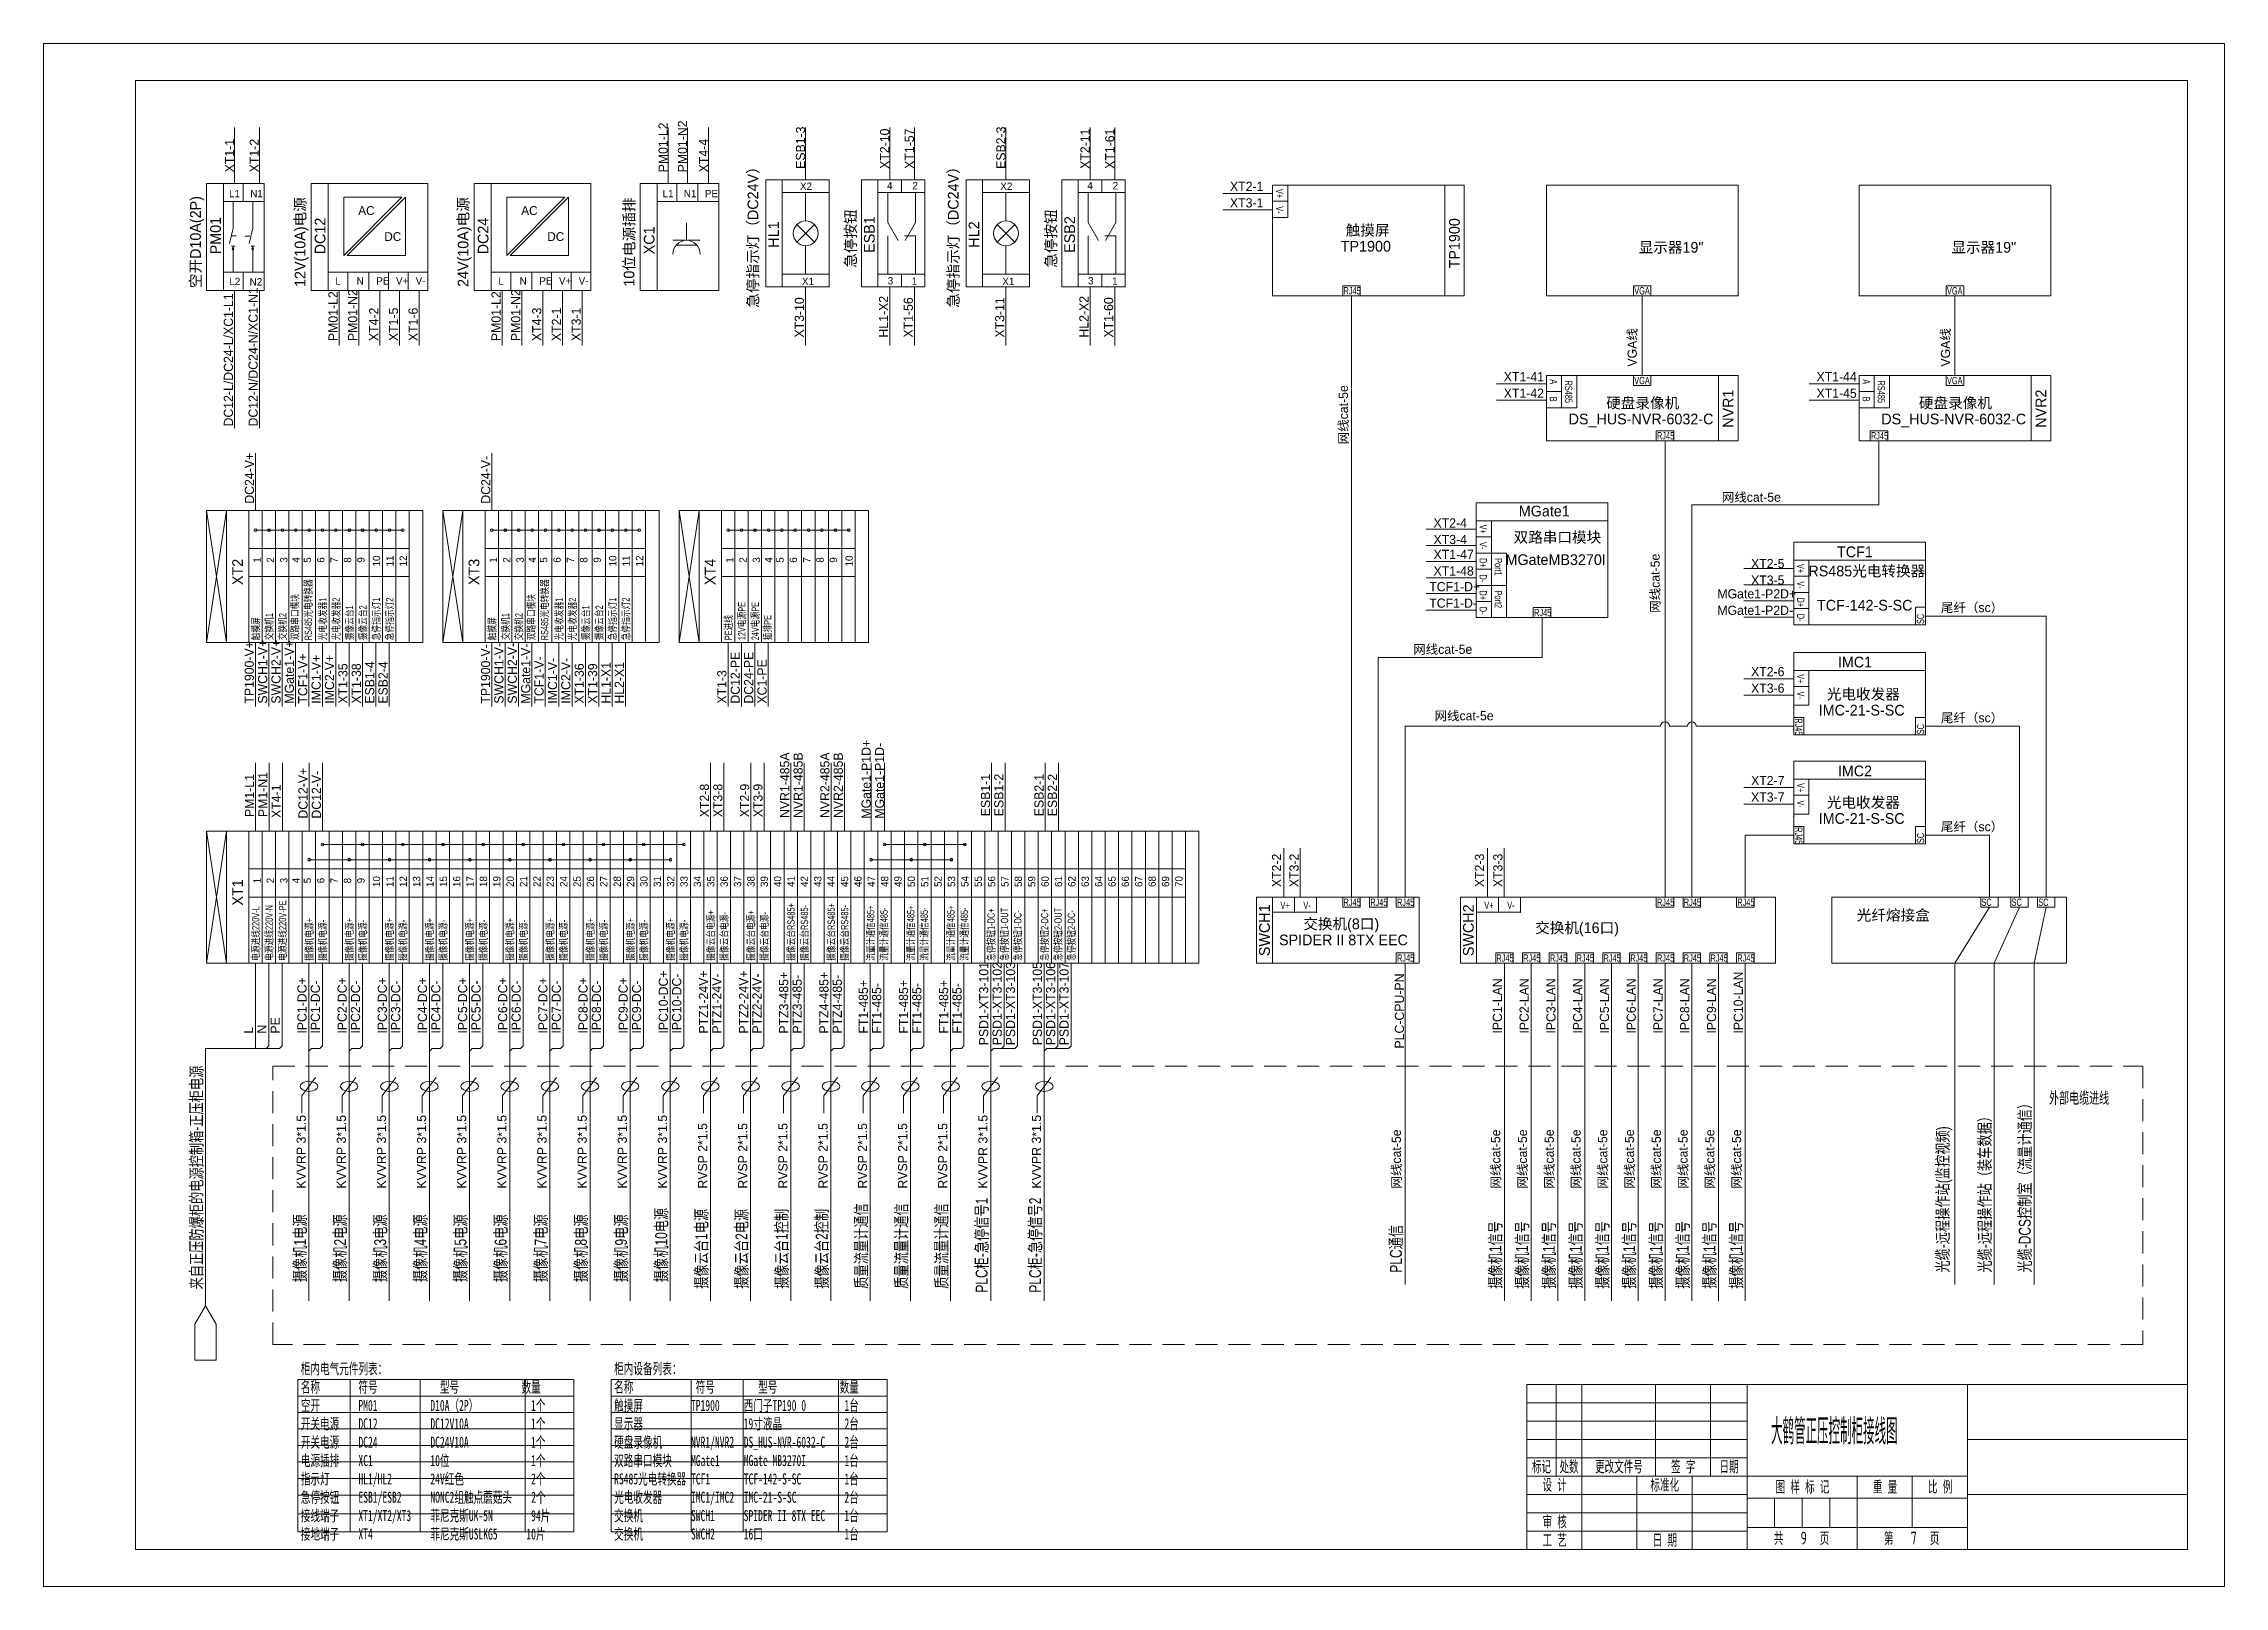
# Model space of a CAD drawing. Header units: millimetres. Extents: x 50707 to 103787, y 61252 to 127312.
# Drawn here: x 50707 to 54667, y 61252 to 64052 of the extents above; entities outside this region: 2.
import ezdxf
from ezdxf.enums import TextEntityAlignment as Align

# ---------------------------------------------------------------- set-up
doc = ezdxf.new("R2010")
doc.units = ezdxf.units.MM
doc.header["$LTSCALE"] = 10
doc.header["$PDSIZE"] = -5
doc.linetypes.add('AUDIT_D_061228083857-4', pattern=[6, 4, -2])
doc.layers.get('0').update_dxf_attribs({"lineweight": 18})
for name, color, linetype, lineweight in [('1轮廓实线层', 7, 'Continuous', 18), ('2细线层', 4, 'Continuous', 18), ('6文字层', 3, 'Continuous', 18), ('图框层', 7, 'Continuous', 18)]:
    doc.layers.add(name, color=color, linetype=linetype, lineweight=lineweight)
doc.styles.add('PC_TEXTSTYLE', font='SIMYOU.TTF', dxfattribs={"width": 0.8})
doc.styles.get("Standard").update_dxf_attribs({"font": 'isocp.shx', "width": 0.707, "bigfont": 'hztxt.shx'})
doc.styles.add('样式 1', font='SIMYOU.TTF', dxfattribs={"width": 0.75})

msp = doc.modelspace()

# ---------------------------------------------------------------- texts
at = {"layer": '1轮廓实线层', "style": '样式 1'}
for s, height, p in [('HL1', 19.44, (103787.5, 127289.6)), ('急停指示灯（DC24V）', 19.444, (52005.1, 63707.4)), ('急停指示灯（DC24V）', 19.444, (52368.9, 63707.4)), ('空开D10A(2P)', 19.44, (50992.9, 63691.8)), ('12V(10A)电源', 19.44, (51182.8, 63691.8)), ('24V(10A)电源', 19.44, (51478.8, 63691.8)), ('10位电源插排', 19.44, (51780.2, 63691.8)), ('HL1', 19.44, (52042.6, 63705.5)), ('急停按钮', 19.44, (52182.5, 63698.2)), ('ESB1', 19.44, (52216.5, 63705.5)), ('HL2', 19.44, (52406.5, 63705.5)), ('急停按钮', 19.44, (52546.3, 63698.2)), ('ESB2', 19.44, (52580.3, 63705.5)), ('TP1900', 19.44, (53278.9, 63689.6)), ('NVR1', 19.44, (53776, 63389.4)), ('NVR2', 19.44, (54343.9, 63389.4)), ('XT2', 19.44, (51069.4, 63093.1)), ('XT3', 19.44, (51498.5, 63093.1)), ('XT4', 19.44, (51927.5, 63093.1)), ('XT1', 19.44, (51069.4, 62511.3)), ('SWCH1', 19.44, (52934.1, 62442.8)), ('SWCH2', 19.44, (53304.3, 62442.8))]:
    msp.add_text(s, height=height, rotation=90, dxfattribs=at).set_placement(p, align=Align.CENTER)
at = {"layer": '1轮廓实线层', "style": '样式 1', "width": 0.75}
for s, height, p in [('2FV2线圈24V', 16, (72722.4, 123169.3)), ('RJ45', 13.33, (53067.8, 63596.7)), ('VGA', 13.33, (53595.8, 63596.7)), ('VGA', 13.33, (54163.7, 63596.7)), ('VGA', 13.33, (53595.8, 63433.8)), ('VGA', 13.33, (54163.7, 63433.8)), ('RJ45', 13.33, (53637.1, 63333.6)), ('RJ45', 13.33, (54025.6, 63333.6)), ('RJ45', 13.33, (53413.9, 63012.6)), ('V+', 13.33, (52953.3, 62481.5)), ('V-', 13.33, (52994.9, 62481.5)), ('RJ45', 13.33, (53067.8, 62487)), ('RJ45', 13.33, (53116.4, 62487)), ('RJ45', 13.33, (53165, 62487)), ('V+', 13.33, (53323.5, 62481.5)), ('V-', 13.33, (53365.1, 62481.5)), ('RJ45', 13.33, (53637.1, 62487)), ('RJ45', 13.33, (53685.7, 62487)), ('RJ45', 13.33, (53782.9, 62487)), ('SC', 13.33, (54226.3, 62487)), ('SC', 13.33, (54281, 62487)), ('SC', 13.33, (54329.4, 62487)), ('RJ45', 13.33, (53165, 62385.7)), ('RJ45', 13.33, (53345.5, 62385.7)), ('RJ45', 13.33, (53394.1, 62385.7)), ('RJ45', 13.33, (53442.7, 62385.7)), ('RJ45', 13.33, (53491.3, 62385.7)), ('RJ45', 13.33, (53539.9, 62385.7)), ('RJ45', 13.33, (53588.5, 62385.7)), ('RJ45', 13.33, (53637.1, 62385.7)), ('RJ45', 13.33, (53685.7, 62385.7)), ('RJ45', 13.33, (53734.3, 62385.7)), ('RJ45', 13.33, (53782.9, 62385.7))]:
    msp.add_text(s, height=height, dxfattribs=at).set_placement(p)
at = {"layer": '1轮廓实线层', "style": '样式 1'}
for s, height, p in [('XT1-1', 16.67, (51053.4, 63818.4)), ('XT1-2', 16.67, (51098.2, 63818.4)), ('PM01-L2', 16.67, (51840.7, 63818.4)), ('PM01-N2', 16.67, (51875.9, 63818.4)), ('XT4-4', 16.67, (51914.1, 63818.4)), ('ESB1-3', 16.67, (52090.2, 63824.7)), ('XT2-10', 16.67, (52243, 63824.7)), ('XT1-57', 16.67, (52287.9, 63824.7)), ('ESB2-3', 16.67, (52454, 63824.7)), ('XT2-11', 16.67, (52606.8, 63824.7)), ('XT1-61', 16.67, (52651.7, 63824.7)), ('PM01', 19.44, (51029.3, 63669.6)), ('DC12', 19.44, (51219.2, 63669.6)), ('DC24', 19.44, (51515.2, 63669.6)), ('XC1', 19.44, (51816.7, 63669.6)), ('DC12-L/DC24-L/XC1-L1', 16.667, (51051.3, 63357.2)), ('DC12-N/DC24-N/XC1-N1', 16.667, (51096.2, 63357.2)), ('PM01-L2', 16.67, (51241.3, 63512.1)), ('PM01-N2', 16.67, (51277, 63512.1)), ('PM01-L2', 16.67, (51537.3, 63512.1)), ('PM01-N2', 16.67, (51573, 63512.1)), ('XT4-2', 16.67, (51315.2, 63512.1)), ('XT1-5', 16.67, (51351, 63512.1)), ('XT1-6', 16.67, (51386.7, 63512.1)), ('XT4-3', 16.67, (51611.2, 63512.1)), ('XT2-1', 16.67, (51646.9, 63512.1)), ('XT3-1', 16.67, (51682.7, 63512.1)), ('XT3-10', 16.67, (52088.1, 63518.5)), ('HL1-X2', 16.67, (52241, 63518.5)), ('XT1-56', 16.67, (52285.8, 63518.5)), ('XT3-11', 16.67, (52452, 63518.5)), ('HL2-X2', 16.67, (52604.8, 63518.5)), ('XT1-60', 16.67, (52649.6, 63518.5)), ('DC24-V+', 16.67, (51089.5, 63217)), ('DC24-V-', 16.67, (51518.6, 63217)), ('1', 13.3, (51101.7, 63109.9)), ('2', 13.3, (51125.9, 63109.9)), ('3', 13.3, (51150.2, 63109.9)), ('4', 13.3, (51172.3, 63109.9)), ('5', 13.3, (51193.1, 63109.9)), ('6', 13.3, (51217.3, 63109.9)), ('7', 13.3, (51241.6, 63109.9)), ('8', 13.3, (51265.9, 63109.9)), ('9', 13.3, (51290.2, 63109.9)), ('10', 13.33, (51318.5, 63103.1)), ('11', 13.33, (51342.8, 63103.1)), ('12', 13.33, (51367.1, 63103.1)), ('1', 13.3, (51530.7, 63109.9)), ('2', 13.3, (51555, 63109.9)), ('3', 13.3, (51579.3, 63109.9)), ('4', 13.3, (51601.3, 63109.9)), ('5', 13.3, (51622.1, 63109.9)), ('6', 13.3, (51646.4, 63109.9)), ('7', 13.3, (51670.7, 63109.9)), ('8', 13.3, (51695, 63109.9)), ('9', 13.3, (51719.3, 63109.9)), ('10', 13.33, (51747.6, 63103.1)), ('11', 13.33, (51771.9, 63103.1)), ('12', 13.33, (51796.2, 63103.1)), ('1', 13.3, (51959.8, 63109.9)), ('2', 13.3, (51984.1, 63109.9)), ('3', 13.3, (52008.4, 63109.9)), ('4', 13.3, (52030.4, 63109.9)), ('5', 13.3, (52051.2, 63109.9)), ('6', 13.3, (52075.5, 63109.9)), ('7', 13.3, (52099.8, 63109.9)), ('8', 13.3, (52124.1, 63109.9)), ('9', 13.3, (52148.3, 63109.9)), ('10', 13.33, (52176.7, 63103.1)), ('TP1900-V+', 16.67, (51089.1, 62854.1)), ('SWCH1-V+', 16.67, (51113.4, 62854.1)), ('SWCH2-V+', 16.67, (51137.7, 62854.1)), ('MGate1-V+', 16.67, (51162, 62854.1)), ('TCF1-V+', 16.67, (51186.3, 62854.1)), ('IMC1-V+', 16.67, (51210.6, 62854.1)), ('IMC2-V+', 16.67, (51234.9, 62854.1)), ('XT1-35', 16.67, (51259.2, 62854.1)), ('XT1-38', 16.67, (51283.5, 62854.1)), ('ESB1-4', 16.67, (51307.8, 62854.1)), ('ESB2-4', 16.67, (51332.1, 62854.1)), ('TP1900-V-', 16.67, (51518.2, 62854.1)), ('SWCH1-V-', 16.67, (51542.5, 62854.1)), ('SWCH2-V-', 16.67, (51566.8, 62854.1)), ('MGate1-V-', 16.67, (51591.1, 62854.1)), ('TCF1-V-', 16.67, (51615.4, 62854.1)), ('IMC1-V-', 16.67, (51639.7, 62854.1)), ('IMC2-V-', 16.67, (51664, 62854.1)), ('XT1-36', 16.67, (51688.3, 62854.1)), ('XT1-39', 16.67, (51712.6, 62854.1)), ('HL1-X1', 16.67, (51736.9, 62854.1)), ('HL2-X1', 16.67, (51761.2, 62854.1)), ('DC12-PE', 16.67, (51971.6, 62854.1)), ('DC24-PE', 16.67, (51995.9, 62854.1)), ('XC1-PE', 16.67, (52020.2, 62854.1)), ('XT1-3', 16.67, (51947.3, 62854.1)), ('MGate1-P1D+', 16.667, (52209.4, 62645.3)), ('MGate1-P1D-', 16.667, (52233.7, 62645.3)), ('PM1-N1', 16.67, (51113.8, 62648.3)), ('DC12-V+', 16.67, (51186.7, 62645.4)), ('DC12-V-', 16.67, (51211, 62645.4)), ('NVR1-485A', 16.67, (52061.5, 62646.6)), ('NVR1-485B', 16.67, (52085.8, 62646.6)), ('NVR2-485A', 16.67, (52134.4, 62646.6)), ('NVR2-485B', 16.67, (52158.7, 62646.6)), ('PM1-L1', 16.67, (51089.5, 62648.3)), ('XT4-1', 16.67, (51138.1, 62646.7)), ('XT2-8', 16.67, (51915.7, 62647.9)), ('XT3-8', 16.67, (51940, 62647.9)), ('XT2-9', 16.67, (51988.6, 62647.9)), ('XT3-9', 16.67, (52012.9, 62647.9)), ('ESB1-1', 16.67, (52426, 62649.8)), ('ESB1-2', 16.67, (52450.3, 62649.8)), ('ESB2-1', 16.67, (52523.2, 62649.8)), ('ESB2-2', 16.67, (52547.5, 62649.8)), ('XT2-2', 16.67, (52954.6, 62521)), ('XT3-2', 16.67, (52986.3, 62521)), ('XT2-3', 16.67, (53323.1, 62521)), ('XT3-3', 16.67, (53356.5, 62521)), ('1', 13.3, (51101.7, 62528)), ('2', 13.3, (51125.9, 62528)), ('3', 13.3, (51150.2, 62528)), ('4', 13.3, (51172.3, 62528)), ('5', 13.3, (51193.1, 62528)), ('6', 13.3, (51217.3, 62528)), ('7', 13.3, (51241.6, 62528)), ('8', 13.3, (51265.9, 62528)), ('9', 13.3, (51290.2, 62528)), ('10', 13.33, (51318.5, 62521.3)), ('11', 13.33, (51342.8, 62521.3)), ('12', 13.33, (51367.1, 62521.3)), ('13', 13.33, (51391.3, 62521.3)), ('14', 13.33, (51415.6, 62521.3)), ('15', 13.33, (51439.9, 62521.3)), ('16', 13.33, (51464.2, 62521.3)), ('17', 13.33, (51488.5, 62521.3)), ('18', 13.33, (51512.8, 62521.3)), ('19', 13.33, (51537, 62521.3)), ('20', 13.33, (51561.3, 62521.3)), ('21', 13.33, (51585.6, 62521.3)), ('22', 13.33, (51609.9, 62521.3)), ('23', 13.33, (51634.2, 62521.3)), ('24', 13.33, (51658.4, 62521.3)), ('25', 13.33, (51682.7, 62521.3)), ('26', 13.33, (51707, 62521.3)), ('27', 13.33, (51731.3, 62521.3)), ('28', 13.33, (51755.6, 62521.3)), ('29', 13.33, (51779.8, 62521.3)), ('30', 13.33, (51804.1, 62521.3)), ('31', 13.33, (51828.4, 62521.3)), ('32', 13.33, (51852.7, 62521.3)), ('33', 13.33, (51877, 62521.3)), ('34', 13.33, (51901.3, 62521.3)), ('35', 13.33, (51925.5, 62521.3)), ('36', 13.33, (51949.8, 62521.3)), ('37', 13.33, (51974.1, 62521.3)), ('38', 13.33, (51998.4, 62521.3)), ('39', 13.33, (52022.7, 62521.3)), ('40', 13.33, (52046.9, 62521.3)), ('41', 13.33, (52071.2, 62521.3)), ('42', 13.33, (52095.5, 62521.3)), ('43', 13.33, (52119.8, 62521.3)), ('44', 13.33, (52144.1, 62521.3)), ('45', 13.33, (52168.4, 62521.3)), ('46', 13.33, (52192.6, 62521.3)), ('47', 13.33, (52216.9, 62521.3)), ('48', 13.33, (52241.2, 62521.3)), ('49', 13.33, (52265.5, 62521.3)), ('50', 13.33, (52289.8, 62521.3)), ('51', 13.33, (52314, 62521.3)), ('52', 13.33, (52338.3, 62521.3)), ('53', 13.33, (52362.6, 62521.3)), ('54', 13.33, (52386.9, 62521.3)), ('55', 13.33, (52411.2, 62521.3)), ('56', 13.33, (52435.5, 62521.3)), ('57', 13.33, (52459.7, 62521.3)), ('58', 13.33, (52484, 62521.3)), ('59', 13.33, (52508.3, 62521.3)), ('60', 13.33, (52532.6, 62521.3)), ('61', 13.33, (52556.9, 62521.3)), ('62', 13.33, (52581.2, 62521.3)), ('63', 13.33, (52605.5, 62521.3)), ('64', 13.33, (52629.8, 62521.3)), ('65', 13.33, (52654.1, 62521.3)), ('66', 13.33, (52678.4, 62521.3)), ('67', 13.33, (52702.7, 62521.3)), ('68', 13.33, (52727, 62521.3)), ('69', 13.33, (52751.3, 62521.3)), ('70', 13.33, (52775.6, 62521.3)), ('PSD1-XT3-101', 16.667, (52422.9, 62234)), ('PSD1-XT3-102', 16.667, (52447.2, 62234)), ('PSD1-XT3-103', 16.667, (52471.5, 62234)), ('PSD1-XT3-105', 16.667, (52520.1, 62234)), ('PSD1-XT3-106', 16.667, (52544.4, 62234)), ('PSD1-XT3-107', 16.667, (52568.7, 62234)), ('IPC1-DC+', 16.67, (51184.9, 62255.2)), ('IPC1-DC-', 16.67, (51209.2, 62255.2)), ('IPC2-DC+', 16.67, (51257.8, 62255.2)), ('IPC2-DC-', 16.67, (51282.1, 62255.2)), ('IPC3-DC+', 16.67, (51330.7, 62255.2)), ('IPC3-DC-', 16.67, (51355, 62255.2)), ('IPC4-DC+', 16.67, (51403.6, 62255.2)), ('IPC4-DC-', 16.67, (51427.9, 62255.2)), ('IPC5-DC+', 16.67, (51476.5, 62255.2)), ('IPC5-DC-', 16.67, (51500.8, 62255.2)), ('IPC6-DC+', 16.67, (51549.4, 62255.2)), ('IPC6-DC-', 16.67, (51573.7, 62255.2)), ('IPC7-DC+', 16.67, (51622.3, 62255.2)), ('IPC7-DC-', 16.67, (51646.6, 62255.2)), ('IPC8-DC+', 16.67, (51695.2, 62255.2)), ('IPC8-DC-', 16.67, (51719.5, 62255.2)), ('IPC9-DC+', 16.67, (51768.1, 62255.2)), ('IPC9-DC-', 16.67, (51792.4, 62255.2)), ('IPC10-DC+', 16.67, (51841, 62255.2)), ('IPC10-DC-', 16.67, (51865.3, 62255.2)), ('PTZ1-24V+', 16.67, (51913.9, 62255.2)), ('PTZ1-24V-', 16.67, (51938.2, 62255.2)), ('PTZ2-24V+', 16.67, (51986.8, 62255.2)), ('PTZ2-24V-', 16.67, (52011.1, 62255.2)), ('PTZ3-485+', 16.67, (52059.7, 62255.2)), ('PTZ3-485-', 16.67, (52084, 62255.2)), ('PTZ4-485+', 16.67, (52132.6, 62255.2)), ('PTZ4-485-', 16.67, (52156.9, 62255.2)), ('FT1-485+', 16.67, (52204.2, 62255.2)), ('FT1-485-', 16.67, (52228.5, 62255.2)), ('FT1-485+', 16.67, (52277.1, 62255.2)), ('FT1-485-', 16.67, (52301.4, 62255.2)), ('FT1-485+', 16.67, (52350, 62255.2)), ('FT1-485-', 16.67, (52374.3, 62255.2)), ('PLC-CPU-PN', 16.67, (53177.7, 62228.1)), ('IPC1-LAN', 16.67, (53355.6, 62255.2)), ('IPC2-LAN', 16.67, (53404.2, 62255.2)), ('IPC3-LAN', 16.67, (53452.8, 62255.2)), ('IPC4-LAN', 16.67, (53501.4, 62255.2)), ('IPC5-LAN', 16.67, (53550, 62255.2)), ('IPC6-LAN', 16.67, (53598.6, 62255.2)), ('IPC7-LAN', 16.67, (53647.2, 62255.2)), ('IPC8-LAN', 16.67, (53695.8, 62255.2)), ('IPC9-LAN', 16.67, (53744.4, 62255.2)), ('IPC10-LAN', 16.67, (53793, 62255.2)), ('L', 16.7, (51087.7, 62255.2)), ('N', 16.7, (51112, 62255.2)), ('PE', 16.67, (51136.3, 62255.2))]:
    msp.add_text(s, height=height, rotation=90, dxfattribs=at).set_placement(p)
for s, height, p in [('X2', 13.33, (52080.9, 63786.5)), ('4', 13.3, (52239, 63787.8)), ('2', 13.3, (52284.9, 63787.6)), ('X2', 13.33, (52444.7, 63786.5)), ('4', 13.3, (52602.8, 63787.8)), ('2', 13.3, (52648.7, 63787.6)), ('XT2-1', 16.67, (52861.7, 63784.6)), ('L1', 13.33, (51044.1, 63773.1)), ('N1', 13.33, (51082.6, 63773.1)), ('AC', 16, (51278.7, 63741)), ('AC', 16, (51574.7, 63741)), ('L1', 13.33, (51831.5, 63773.1)), ('N1', 13.33, (51870, 63773.1)), ('PE', 13.33, (51908.2, 63773.1)), ('XT3-1', 16.67, (52861.7, 63754.7)), ('DC', 16, (51326, 63693.8)), ('DC', 16, (51622, 63693.8)), ('L2', 13.33, (51044.8, 63613.8)), ('N2', 13.33, (51081.6, 63612.9)), ('L', 13.3, (51237.2, 63614.4)), ('N', 13.3, (51275.8, 63614.8)), ('PE', 13.33, (51311.5, 63614.8)), ('V+', 13.33, (51347.2, 63614.8)), ('V-', 13.33, (51383, 63614.8)), ('L', 13.3, (51533.2, 63614.4)), ('N', 13.3, (51571.8, 63614.8)), ('PE', 13.33, (51607.5, 63614.8)), ('V+', 13.33, (51643.2, 63614.8)), ('V-', 13.33, (51679, 63614.8)), ('X1', 13.33, (52084.5, 63613.9)), ('3', 13.3, (52240.3, 63615)), ('1', 13.3, (52283.9, 63614.3)), ('X1', 13.33, (52448.3, 63613.9)), ('3', 13.3, (52604.1, 63615)), ('1', 13.3, (52647.7, 63614.3)), ('XT1-41', 16.67, (53358.8, 63439.2)), ('XT1-44', 16.67, (53926.7, 63439.2)), ('XT1-42', 16.67, (53358.8, 63409.2)), ('XT1-45', 16.67, (53926.7, 63409.2)), ('XT2-4', 16.67, (53231.3, 63173.7)), ('XT3-4', 16.67, (53231.3, 63143.7)), ('XT1-47', 16.67, (53231.3, 63116.6)), ('XT1-48', 16.67, (53231.3, 63086.6)), ('XT2-5', 16.67, (53807.9, 63100)), ('XT3-5', 16.67, (53807.9, 63070)), ('TCF1-D+', 16.67, (53223.6, 63058.1)), ('TCF1-D-', 16.67, (53223.6, 63028.2)), ('MGate1-P2D+', 16.667, (53746.7, 63045.1)), ('MGate1-P2D-', 16.667, (53746.7, 63015.2)), ('尾纤（sc）', 16.67, (54152.6, 63020.1)), ('XT2-6', 16.67, (53807.9, 62903.9)), ('XT3-6', 16.67, (53807.9, 62873.9)), ('尾纤（sc）', 16.67, (54152.6, 62820.1)), ('XT2-7', 16.67, (53807.9, 62706.2)), ('XT3-7', 16.67, (53807.9, 62676.2)), ('尾纤（sc）', 16.67, (54152.6, 62622.4))]:
    msp.add_text(s, height=height, dxfattribs=at).set_placement(p)
at = {"layer": '1轮廓实线层', "style": '样式 1', "width": 0.75}
for s, height, rotation, p in [('V+', 13.33, 270, (52945.3, 63788.3)), ('V-', 13.33, 270, (52945.3, 63756.9)), ('A', 13.3, 270, (53442.4, 63442.9)), ('RS485', 13.33, 270, (53470, 63440.6)), ('A', 13.3, 270, (54010.3, 63442.9)), ('RS485', 13.33, 270, (54037.8, 63440.6)), ('B', 13.3, 270, (53442.4, 63411.4)), ('B', 13.3, 270, (54010.3, 63411.4)), ('V+', 13.33, 270, (53314.9, 63179)), ('V-', 13.33, 270, (53314.9, 63147.6)), ('D+', 13.33, 270, (53314.9, 63118.2)), ('D-', 13.33, 270, (53314.9, 63088.6)), ('Port1', 13.33, 270, (53342.4, 63118.2)), ('V+', 13.33, 270, (53891.5, 63107.6)), ('双路串口模块', 13.33, 90, (51170.4, 62969.1)), ('RS485光电转换器', 13.33, 90, (51194.7, 62969.1)), ('光电收发器1', 13.33, 90, (51220.9, 62969.1)), ('光电收发器2', 13.33, 90, (51245.2, 62969.1)), ('急停指示灯1', 13.33, 90, (51318.1, 62969.1)), ('急停指示灯2', 13.33, 90, (51342.4, 62969.1)), ('双路串口模块', 13.33, 90, (51599.5, 62969.1)), ('RS485光电转换器', 13.33, 90, (51623.8, 62969.1)), ('光电收发器1', 13.33, 90, (51650, 62969.1)), ('光电收发器2', 13.33, 90, (51674.3, 62969.1)), ('急停指示灯1', 13.33, 90, (51747.2, 62969.1)), ('急停指示灯2', 13.33, 90, (51771.5, 62969.1)), ('D+', 13.33, 270, (53314.9, 63059.4)), ('Port2', 13.33, 270, (53342.4, 63059.4)), ('V-', 13.33, 270, (53891.5, 63076.1)), ('D+', 13.33, 270, (53891.5, 63046.7)), ('触摸屏', 13.33, 90, (51099.4, 62969.1)), ('交换机1', 13.33, 90, (51123.7, 62969.1)), ('交换机2', 13.33, 90, (51148, 62969.1)), ('摄像云台1', 13.33, 90, (51269.5, 62969.1)), ('摄像云台2', 13.33, 90, (51293.8, 62969.1)), ('触摸屏', 13.33, 90, (51528.5, 62969.1)), ('交换机1', 13.33, 90, (51552.8, 62969.1)), ('交换机2', 13.33, 90, (51577.1, 62969.1)), ('摄像云台1', 13.33, 90, (51698.6, 62969.1)), ('摄像云台2', 13.33, 90, (51722.9, 62969.1)), ('PE进线', 13.33, 90, (51957.6, 62969.1)), ('12V电源PE', 13.33, 90, (51981.9, 62969.1)), ('24V电源PE', 13.33, 90, (52006.2, 62969.1)), ('插排PE', 13.33, 90, (52028.6, 62969.1)), ('D-', 13.33, 270, (53314.9, 63029.9)), ('D-', 13.33, 270, (53891.5, 63017.2)), ('SC', 13.33, 90, (54122.3, 62998.6)), ('V+', 13.33, 270, (53891.5, 62907.6)), ('V-', 13.33, 270, (53891.5, 62876.1)), ('RJ45', 13.33, 270, (53887.9, 62827.6)), ('SC', 13.33, 90, (54122.3, 62798.5)), ('V+', 13.33, 270, (53891.5, 62709.9)), ('V-', 13.33, 270, (53891.5, 62678.4)), ('RJ45', 13.33, 270, (53887.9, 62629.9)), ('SC', 13.33, 90, (54122.3, 62600.9)), ('电源进线220V-PE', 13.333, 90, (51147.9, 62387.3)), ('摄像云台RS485+', 13.33, 90, (52071.3, 62387.3)), ('摄像云台RS485+', 13.33, 90, (52144.2, 62387.3)), ('电源进线220V-L', 13.33, 90, (51099.3, 62387.3)), ('电源进线220V-N', 13.33, 90, (51123.6, 62387.3)), ('摄像机电源+', 13.33, 90, (51196.5, 62387.3)), ('摄像机电源-', 13.33, 90, (51220.9, 62387.3)), ('摄像机电源+', 13.33, 90, (51269.4, 62387.3)), ('摄像机电源-', 13.33, 90, (51293.8, 62387.3)), ('摄像机电源+', 13.33, 90, (51342.3, 62387.3)), ('摄像机电源-', 13.33, 90, (51366.7, 62387.3)), ('摄像机电源+', 13.33, 90, (51415.2, 62387.3)), ('摄像机电源-', 13.33, 90, (51439.6, 62387.3)), ('摄像机电源+', 13.33, 90, (51488.1, 62387.3)), ('摄像机电源-', 13.33, 90, (51512.5, 62387.3)), ('摄像机电源+', 13.33, 90, (51561, 62387.3)), ('摄像机电源-', 13.33, 90, (51585.4, 62387.3)), ('摄像机电源+', 13.33, 90, (51633.9, 62387.3)), ('摄像机电源-', 13.33, 90, (51658.3, 62387.3)), ('摄像机电源+', 13.33, 90, (51706.8, 62387.3)), ('摄像机电源-', 13.33, 90, (51731.2, 62387.3)), ('摄像机电源+', 13.33, 90, (51779.7, 62387.3)), ('摄像机电源-', 13.33, 90, (51804.1, 62387.3)), ('摄像机电源+', 13.33, 90, (51852.6, 62387.3)), ('摄像机电源-', 13.33, 90, (51877, 62387.3)), ('摄像云台电源+', 13.33, 90, (51925.5, 62387.3)), ('摄像云台电源-', 13.33, 90, (51949.9, 62387.3)), ('摄像云台电源+', 13.33, 90, (51998.4, 62387.3)), ('摄像云台电源-', 13.33, 90, (52022.8, 62387.3)), ('摄像云台RS485-', 13.33, 90, (52095.7, 62387.3)), ('摄像云台RS485-', 13.33, 90, (52168.6, 62387.3)), ('流量计通信485+', 13.33, 90, (52215.8, 62387.3)), ('流量计通信485-', 13.33, 90, (52240.2, 62387.3)), ('流量计通信485+', 13.33, 90, (52288.7, 62387.3)), ('流量计通信485-', 13.33, 90, (52313.1, 62387.3)), ('流量计通信485+', 13.33, 90, (52361.6, 62387.3)), ('流量计通信485-', 13.33, 90, (52386, 62387.3)), ('急停按钮1-DC+', 13.33, 90, (52434.5, 62387.3)), ('急停按钮1-OUT', 13.33, 90, (52458.9, 62387.3)), ('急停按钮1-DC-', 13.33, 90, (52483.1, 62387.3)), ('急停按钮2-DC+', 13.33, 90, (52531.7, 62387.3)), ('急停按钮2-OUT', 13.33, 90, (52556.1, 62387.3)), ('急停按钮2-DC-', 13.33, 90, (52580.3, 62387.3))]:
    msp.add_text(s, height=height, rotation=rotation, dxfattribs=at).set_placement(p)
at = {"layer": '1轮廓实线层', "style": '样式 1'}
for s, height, p in [('触摸屏', 19.44, (53111.6, 63703.6)), ('TP1900', 19.44, (53108.4, 63674.5)), ('显示器19"', 19.44, (53662.7, 63672.5)), ('显示器19"', 19.44, (54230.5, 63672.5)), ('硬盘录像机', 19.44, (53611.2, 63390.1)), ('硬盘录像机', 19.44, (54179, 63390.1)), ('DS_HUS-NVR-6032-C', 19.444, (53608.1, 63361)), ('DS_HUS-NVR-6032-C', 19.444, (54175.9, 63361)), ('MGate1', 19.44, (53432.4, 63193.9)), ('双路串口模块', 19.44, (53456.3, 63146.4)), ('MGateMB3270I', 19.444, (53453.1, 63105.7)), ('TCF1', 19.44, (53996.6, 63119.9)), ('RS485光电转换器', 19.44, (54018.1, 63085.1)), ('TCF-142-S-SC', 19.444, (54014.4, 63023)), ('IMC1', 19.44, (53996.6, 62919.9)), ('IMC-21-S-SC', 19.444, (54008.8, 62832.5)), ('光电收发器', 19.44, (54011.9, 62861.7)), ('IMC2', 19.44, (53996.6, 62722.2)), ('光电收发器', 19.44, (54011.9, 62665.1)), ('IMC-21-S-SC', 19.444, (54008.8, 62635.9)), ('交换机(8口)', 19.44, (53063.7, 62444.7)), ('交换机(16口)', 19.44, (53491.9, 62437.6)), ('光纤熔接盒', 19.44, (54066.2, 62460.5)), ('SPIDER II 8TX EEC', 19.444, (53067.8, 62415.5))]:
    msp.add_text(s, height=height, dxfattribs=at).set_placement(p, align=Align.CENTER)
at = {"layer": '1轮廓实线层', "attachment_point": 7, "rotation": 90, "style": '样式 1'}
for s, insert, char_height, width in [('{\\W1;VGA线}', (53602.1, 63465.8), 16.67, 125.644), ('{\\W1;VGA线}', (54171, 63465.8), 16.67, 125.644), ('{\\W1;网线cat-5e}', (53077.8, 63324.6), 16.667, 125.644), ('{\\W1;网线cat-5e}', (53643.8, 63018.8), 16.667, 128.474), ('来自正压防爆柜的电源控制箱-正压柜电源', (50998.1, 61790.9), 21.667, 440.628), ('{\\W1;KVVRP 3*1.5}', (51183.6, 61973.9), 16.667, 192.361), ('{\\W1;KVVRP 3*1.5}', (51256.5, 61973.9), 16.667, 192.361), ('{\\W1;KVVRP 3*1.5}', (51329.4, 61973.9), 16.667, 192.361), ('{\\W1;KVVRP 3*1.5}', (51402.3, 61973.9), 16.667, 192.361), ('{\\W1;KVVRP 3*1.5}', (51475.2, 61973.9), 16.667, 192.361), ('{\\W1;KVVRP 3*1.5}', (51548.1, 61973.9), 16.667, 192.361), ('{\\W1;KVVRP 3*1.5}', (51621, 61973.9), 16.667, 192.361), ('{\\W1;KVVRP 3*1.5}', (51693.9, 61973.9), 16.667, 192.361), ('{\\W1;KVVRP 3*1.5}', (51766.8, 61973.9), 16.667, 192.361), ('{\\W1;KVVRP 3*1.5}', (51839.7, 61973.9), 16.667, 192.361), ('{\\W1;KVVPR 3*1.5}', (52421.6, 61973.9), 16.667, 192.361), ('{\\W1;KVVPR 3*1.5}', (52518.8, 61973.9), 16.667, 192.361), ('光缆-远程操作站（装车数据）', (54245.9, 61821.3), 21.667, 402.971), ('光缆-DCS控制室（流量计通信）', (54318.6, 61821.3), 21.667, 402.971), ('{\\W1;RVSP 2*1.5}', (51912.6, 61973.9), 16.667, 192.361), ('{\\W1;RVSP 2*1.5}', (51985.5, 61973.9), 16.667, 192.361), ('{\\W1;RVSP 2*1.5}', (52058.4, 61973.9), 16.667, 192.361), ('{\\W1;RVSP 2*1.5}', (52131.3, 61973.9), 16.667, 192.361), ('{\\W1;RVSP 2*1.5}', (52202.9, 61973.9), 16.667, 192.361), ('{\\W1;RVSP 2*1.5}', (52275.8, 61973.9), 16.667, 192.361), ('{\\W1;RVSP 2*1.5}', (52348.7, 61973.9), 16.667, 192.361), ('{\\W1;网线cat-5e}', (53173.9, 61973.9), 16.667, 192.361), ('{\\W1;网线cat-5e}', (53354.3, 61973.9), 16.667, 192.361), ('{\\W1;网线cat-5e}', (53402.9, 61973.9), 16.667, 192.361), ('{\\W1;网线cat-5e}', (53451.5, 61973.9), 16.667, 192.361), ('{\\W1;网线cat-5e}', (53500.1, 61973.9), 16.667, 192.361), ('{\\W1;网线cat-5e}', (53548.7, 61973.9), 16.667, 192.361), ('{\\W1;网线cat-5e}', (53597.3, 61973.9), 16.667, 192.361), ('{\\W1;网线cat-5e}', (53645.9, 61973.9), 16.667, 192.361), ('{\\W1;网线cat-5e}', (53694.5, 61973.9), 16.667, 192.361), ('{\\W1;网线cat-5e}', (53743.1, 61973.9), 16.667, 192.361), ('{\\W1;网线cat-5e}', (53791.7, 61973.9), 16.667, 192.361), ('光缆-远程操作站(监控视频)', (54173.2, 61821.3), 21.667, 402.971), ('摄像机10电源', (51842.1, 61804.1), 21.67, 402.971), ('摄像云台1电源', (51915, 61792.1), 21.67, 402.971), ('摄像云台2电源', (51987.9, 61792.1), 21.67, 402.971), ('摄像云台1控制', (52060.8, 61792.1), 21.67, 402.971), ('摄像云台2控制', (52133.7, 61792.1), 21.67, 402.971), ('质量流量计通信', (52205.3, 61792.1), 21.67, 402.971), ('质量流量计通信', (52278.2, 61792.1), 21.67, 402.971), ('质量流量计通信', (52351.1, 61792.1), 21.67, 402.971), ('PLC柜-急停信号1', (52424, 61785.1), 21.67, 402.971), ('PLC柜-急停信号2', (52521.2, 61785.1), 21.67, 402.971), ('摄像机1电源', (51186, 61804.1), 21.67, 402.971), ('摄像机2电源', (51258.9, 61804.1), 21.67, 402.971), ('摄像机3电源', (51331.8, 61804.1), 21.67, 402.971), ('摄像机4电源', (51404.7, 61804.1), 21.67, 402.971), ('摄像机5电源', (51477.6, 61804.1), 21.67, 402.971), ('摄像机6电源', (51550.5, 61804.1), 21.67, 402.971), ('摄像机7电源', (51623.4, 61804.1), 21.67, 402.971), ('摄像机8电源', (51696.3, 61804.1), 21.67, 402.971), ('摄像机9电源', (51769.2, 61804.1), 21.67, 402.971), ('PLC通信', (53176.3, 61821.3), 21.67, 402.971), ('摄像机1信号', (53356.8, 61792.1), 21.67, 402.971), ('摄像机1信号', (53405.4, 61792.1), 21.67, 402.971), ('摄像机1信号', (53454, 61792.1), 21.67, 402.971), ('摄像机1信号', (53502.6, 61792.1), 21.67, 402.971), ('摄像机1信号', (53551.2, 61792.1), 21.67, 402.971), ('摄像机1信号', (53599.8, 61792.1), 21.67, 402.971), ('摄像机1信号', (53648.4, 61792.1), 21.67, 402.971), ('摄像机1信号', (53697, 61792.1), 21.67, 402.971), ('摄像机1信号', (53745.6, 61792.1), 21.67, 402.971), ('摄像机1信号', (53794.2, 61792.1), 21.67, 402.971)]:
    msp.add_mtext(s, dxfattribs=dict(at, insert=insert, char_height=char_height, width=width))
at = {"layer": '1轮廓实线层'}
for s, insert, char_height, width, attachment_point, style in [('{\\W1;网线cat-5e}', (53754.7, 63218.7), 16.667, 192.361, 7, '样式 1'), ('{\\W1;网线cat-5e}', (53194.3, 62942.6), 16.667, 192.361, 7, '样式 1'), ('{\\W1;网线cat-5e}', (53233, 62822), 16.667, 192.361, 7, '样式 1'), ('{\\W0.64;外部电缆进线}', (54349, 62149), 20.833, 218.281, 1, 'PC_TEXTSTYLE')]:
    msp.add_mtext(s, dxfattribs=dict(at, insert=insert, char_height=char_height, width=width, attachment_point=attachment_point, style=style))
at = {"layer": '6文字层', "width": 0.707}
for s, p in [('标记', (53427.4, 61468.6)), ('处数', (53477.4, 61468.6))]:
    msp.add_text(s, height=23.33, dxfattribs=at).set_placement(p, align=Align.MIDDLE_CENTER)
at = {"layer": '6文字层', "char_height": 29.167, "width": 884.021, "attachment_point": 1, "style": 'PC_TEXTSTYLE'}
for s, insert in [('{\\fSimSun|b0|i0|c134|p2;\\H0.68571x;\\W0.64;柜内电气元件列表：\\P名称        符号             型号             数量\\P空开        PM01           D10A（2P）           1个\\P开关电源    DC12           DC12V10A             1个\\P开关电源    DC24           DC24V10A             1个\\P电源插排    XC1            10位                 1个\\P指示灯      HL1/HL2        24V红色              2个\\P急停按钮    ESB1/ESB2      NONC2组触点蘑菇头    2个\\P接线端子    XT1/XT2/XT3    菲尼克斯UK-5N        94片\\P接地端子    XT4            菲尼克斯USLKG5      10片 \\H1.4583x; \\fYouYuan|b0|i0|c134|p49;     }', (51174.4, 61657.1)), ('{\\fSimSun|b0|i0|c134|p2;\\H0.68571x;\\W0.64;柜内设备列表：\\P名称             符号         型号             数量\\P触摸屏          TP1900     西门子TP190 0        1台\\P显示器                     19寸液晶             2台\\P硬盘录像机      NVR1/NVR2  DS_HUS-NVR-6032-C    2台\\P双路串口模块    MGate1     MGate MB3270I        1台\\PRS485光电转换器 TCF1       TCF-142-S-SC         1台\\P光电收发器      IMC1/IMC2  IMC-21-S-SC          2台\\P交换机          SWCH1      SPIDER II 8TX EEC    1台\\P交换机          SWCH2      16口                 1台\\H1.4583x; \\fYouYuan|b0|i0|c134|p49;     }', (51743.4, 61657.1))]:
    msp.add_mtext(s, dxfattribs=dict(at, insert=insert))
at = {"layer": '6文字层', "char_height": 23.33, "attachment_point": 5}
for s, insert, width in [(' 更改文件号 ', (53563.3, 61468.6), 136.195), (' 签 字 ', (53679.9, 61468.6), 74.43), (' 日期 ', (53763.3, 61468.6), 61.96), (' 设 计 ', (53446.6, 61435.4), 74.43), (' 标准化 ', (53646.6, 61435.4), 86.705), (' 图 样 标 记 ', (53896.6, 61432), 148.86), (' 重 量 ', (54046.6, 61432), 74.43), (' 比 例 ', (54146.6, 61432), 74.43), (' 审 核 ', (53446.6, 61368.6), 74.43), (' 工 艺 ', (53446.6, 61335.3), 74.43), (' 日 期 ', (53646.6, 61335.3), 74.43), ('共       页', (53899.6, 61338.6), 131.714), ('第       页', (54099.6, 61338.6), 131.519)]:
    msp.add_mtext(s, dxfattribs=dict(at, insert=insert, width=width))
at = {"layer": '6文字层'}
for tag, p, height, width in [('大鹤管正压控制柜接线图', (53844.3, 61509.6), 46.7, 0.446978), ('9', (53897.9, 61328), 23.3, 0.737225), ('7', (54097.9, 61328), 23.3, 0.73589)]:
    msp.add_attdef(tag, p, '', height=height, dxfattribs=dict(at, width=width))

# ---------------------------------------------------------------- linework, layer by layer
for p, q in [((51003.2, 63604), (51003.2, 63798.4)), ((51003.2, 63798.4), (51108.1, 63798.4)), ((51034.2, 63604), (51034.2, 63798.4)), ((51069.9, 63798.4), (51069.9, 63765.2)), ((51069.9, 63765.2), (51069.9, 63798.4)), ((51108.1, 63798.4), (51108.1, 63604)), ((51193.2, 63604), (51193.2, 63798.4)), ((51193.2, 63798.4), (51405.3, 63798.4)), ((51224.2, 63604), (51224.2, 63798.4)), ((51405.3, 63604), (51405.3, 63798.4)), ((51489.2, 63604), (51489.2, 63798.4)), ((51489.2, 63798.4), (51701.3, 63798.4)), ((51520.2, 63604), (51520.2, 63798.4)), ((51701.3, 63604), (51701.3, 63798.4)), ((51790.6, 63604), (51790.6, 63798.4)), ((51790.6, 63798.4), (51933.7, 63798.4)), ((51821.6, 63604), (51821.6, 63798.4)), ((51857.3, 63798.4), (51857.3, 63765.2)), ((51857.3, 63765.2), (51857.3, 63798.4)), ((51895.5, 63798.4), (51895.5, 63765.2)), ((51933.7, 63798.4), (51933.7, 63604)), ((51034.2, 63765.2), (51108.1, 63765.2)), ((51051.4, 63765.2), (51051.4, 63716.8)), ((51087.1, 63765.2), (51087.1, 63716.8)), ((51821.6, 63765.2), (51933.7, 63765.2)), ((51051.4, 63716.8), (51044.8, 63689.4)), ((51087.1, 63716.8), (51080.5, 63689.4)), ((51048.1, 63703.1), (51057.2, 63703.1)), ((51048.8, 63684.3), (51054.4, 63684.3)), ((51053.1, 63677.9), (51049.7, 63681.3)), ((51051.4, 63679.6), (51049.7, 63677.9)), ((51051.4, 63637.2), (51051.4, 63684.3)), ((51051.4, 63679.6), (51053.1, 63681.3)), ((51072.5, 63702.6), (51081.8, 63702.6)), ((51084.5, 63684.3), (51090.1, 63684.3)), ((51088.8, 63677.9), (51085.4, 63681.3)), ((51087.1, 63679.6), (51085.4, 63677.9)), ((51087.1, 63637.2), (51087.1, 63684.3)), ((51087.1, 63679.6), (51088.8, 63681.3)), ((51034.2, 63637.2), (51108.1, 63637.2)), ((51069.9, 63637.2), (51069.9, 63604)), ((51069.9, 63604), (51069.9, 63637.2)), ((51224.2, 63637.2), (51405.3, 63637.2)), ((51259.9, 63637.2), (51259.9, 63604)), ((51259.9, 63604), (51259.9, 63637.2)), ((51298.1, 63637.2), (51298.1, 63604)), ((51333.8, 63604), (51333.8, 63637.2)), ((51369.5, 63604), (51369.5, 63637.2)), ((51520.2, 63637.2), (51701.3, 63637.2)), ((51555.9, 63637.2), (51555.9, 63604)), ((51555.9, 63604), (51555.9, 63637.2)), ((51594.1, 63637.2), (51594.1, 63604)), ((51629.8, 63604), (51629.8, 63637.2)), ((51665.5, 63604), (51665.5, 63637.2)), ((51108.1, 63604), (51003.2, 63604)), ((51405.3, 63604), (51193.2, 63604)), ((51701.3, 63604), (51489.2, 63604)), ((51933.7, 63604), (51790.6, 63604))]:
    msp.add_line(p, q)
at = {"layer": '1轮廓实线层'}
for p, q in [((51054.3, 63798.4), (51054.3, 63899.9)), ((51099.2, 63798.4), (51099.2, 63899.9)), ((51841.7, 63798.4), (51841.7, 63899.9)), ((51876.8, 63798.4), (51876.8, 63899.9)), ((51915, 63798.4), (51915, 63899.9)), ((52091.1, 63804.8), (52091.1, 63899.9)), ((52243.9, 63804.8), (52243.9, 63899.9)), ((52288.8, 63804.8), (52288.8, 63899.9)), ((52454.9, 63804.8), (52454.9, 63899.9)), ((52607.7, 63804.8), (52607.7, 63899.9)), ((52652.6, 63804.8), (52652.6, 63899.9)), ((51003.2, 63604), (51003.2, 63798.4)), ((51193.2, 63604), (51193.2, 63798.4)), ((51489.2, 63604), (51489.2, 63798.4)), ((51790.6, 63604), (51790.6, 63798.4)), ((52133.9, 63804.8), (52019, 63804.8)), ((52019, 63610.4), (52019, 63804.8)), ((52048.3, 63610.4), (52048.3, 63804.8)), ((52133.9, 63610.4), (52133.9, 63804.8)), ((52307.7, 63804.8), (52192.8, 63804.8)), ((52192.8, 63610.4), (52192.8, 63804.8)), ((52222.2, 63610.4), (52222.2, 63804.8)), ((52265, 63781.8), (52265, 63804.8)), ((52307.7, 63804.8), (52307.7, 63610.4)), ((52497.7, 63804.8), (52382.8, 63804.8)), ((52382.8, 63610.4), (52382.8, 63804.8)), ((52412.1, 63610.4), (52412.1, 63804.8)), ((52497.7, 63610.4), (52497.7, 63804.8)), ((52671.5, 63804.8), (52556.6, 63804.8)), ((52556.6, 63610.4), (52556.6, 63804.8)), ((52586, 63610.4), (52586, 63804.8)), ((52628.8, 63781.8), (52628.8, 63804.8)), ((52671.5, 63804.8), (52671.5, 63610.4)), ((51252.3, 63667.6), (51357.9, 63773.1)), ((51258.8, 63667.6), (51364.3, 63773.1)), ((51548.3, 63667.6), (51653.9, 63773.1)), ((51554.8, 63667.6), (51660.3, 63773.1)), ((52048.3, 63781.8), (52133.9, 63781.8)), ((52091.1, 63730.1), (52091.1, 63781.8)), ((52222.2, 63781.8), (52307.7, 63781.8)), ((52240.4, 63781.8), (52240.4, 63727.2)), ((52274.8, 63781.8), (52307.7, 63781.8)), ((52290.5, 63781.8), (52290.5, 63727.2)), ((52412.1, 63781.8), (52497.7, 63781.8)), ((52454.9, 63730.1), (52454.9, 63781.8)), ((52586, 63781.8), (52671.5, 63781.8)), ((52604.2, 63781.8), (52604.2, 63727.2)), ((52638.6, 63781.8), (52671.5, 63781.8)), ((52654.3, 63781.8), (52654.3, 63727.2)), ((52939.2, 63780.2), (52848.6, 63780.2)), ((52939.2, 63766.2), (52966.8, 63766.2)), ((52966.8, 63736.6), (52966.8, 63795.2)), ((53251.8, 63795.2), (53251.8, 63594.3)), ((51874.7, 63695), (51874.7, 63726.6)), ((52107, 63723.5), (52075.2, 63691.7)), ((52075.2, 63723.5), (52107, 63691.7)), ((52240.4, 63727.2), (52259.2, 63694.7)), ((52290.5, 63727.2), (52271.7, 63694.7)), ((52470.8, 63723.5), (52439, 63691.7)), ((52439, 63723.5), (52470.8, 63691.7)), ((52604.2, 63727.2), (52623, 63694.7)), ((52654.3, 63727.2), (52635.5, 63694.7)), ((52939.2, 63750.3), (52848.6, 63750.3)), ((52939.2, 63736.6), (52966.8, 63736.6)), ((51899.6, 63695), (51849.8, 63695)), ((51855.8, 63686.3), (51893.6, 63686.3)), ((52091.1, 63633.3), (52091.1, 63685.1)), ((52240.4, 63703), (52240.4, 63633.3)), ((52290.5, 63703), (52270.6, 63703)), ((52290.5, 63703), (52290.5, 63633.3)), ((52454.9, 63633.3), (52454.9, 63685.1)), ((52604.2, 63703), (52604.2, 63633.3)), ((52654.3, 63703), (52634.4, 63703)), ((52654.3, 63703), (52654.3, 63633.3)), ((51054.3, 63604), (51054.3, 63354)), ((51099.2, 63604), (51099.2, 63354)), ((51244.3, 63604), (51244.3, 63504)), ((51280, 63604), (51280, 63504)), ((51318.2, 63604), (51318.2, 63504)), ((51353.9, 63604), (51353.9, 63504)), ((51389.6, 63604), (51389.6, 63504)), ((51540.2, 63604), (51540.2, 63504)), ((51576, 63604), (51576, 63504)), ((51614.2, 63604), (51614.2, 63504)), ((51649.9, 63604), (51649.9, 63504)), ((51685.6, 63604), (51685.6, 63504)), ((52133.9, 63610.4), (52019, 63610.4)), ((52048.3, 63633.3), (52133.9, 63633.3)), ((52091.1, 63610.4), (52091.1, 63504)), ((52307.7, 63610.4), (52192.8, 63610.4)), ((52307.7, 63633.3), (52222.2, 63633.3)), ((52243.9, 63610.4), (52243.9, 63504)), ((52265, 63610.4), (52265, 63633.3)), ((52288.8, 63610.4), (52288.8, 63504)), ((52497.7, 63610.4), (52382.8, 63610.4)), ((52412.1, 63633.3), (52497.7, 63633.3)), ((52454.9, 63610.4), (52454.9, 63504)), ((52671.5, 63610.4), (52556.6, 63610.4)), ((52671.5, 63633.3), (52586, 63633.3)), ((52607.7, 63610.4), (52607.7, 63504)), ((52628.8, 63610.4), (52628.8, 63633.3)), ((52652.6, 63610.4), (52652.6, 63504)), ((53082.4, 62502.9), (53082.4, 63594.3)), ((53610.3, 63449.8), (53610.3, 63594.3)), ((54178.2, 63449.8), (54178.2, 63594.3)), ((53463.9, 63449.8), (53491.4, 63449.8)), ((53463.9, 63391.1), (53463.9, 63449.8)), ((53491.4, 63391.2), (53491.4, 63449.8)), ((53749, 63449.8), (53749, 63331.2)), ((54031.7, 63449.8), (54059.2, 63449.8)), ((54031.7, 63391.1), (54031.7, 63449.8)), ((54059.2, 63391.2), (54059.2, 63449.8)), ((54316.8, 63449.8), (54316.8, 63331.2)), ((53436.4, 63434.7), (53345.7, 63434.7)), ((53436.4, 63404.8), (53345.7, 63404.8)), ((53436.4, 63420.7), (53463.9, 63420.7)), ((54004.2, 63434.7), (53913.6, 63434.7)), ((54004.2, 63404.8), (53913.6, 63404.8)), ((54004.2, 63420.7), (54031.7, 63420.7)), ((53436.4, 63391.1), (53463.9, 63391.1)), ((53463.9, 63391.1), (53491.4, 63391.2)), ((54004.2, 63391.1), (54031.7, 63391.1)), ((54031.7, 63391.1), (54059.2, 63391.2)), ((53651.7, 62967.9), (53651.7, 63331.2)), ((54040.1, 63214.8), (54040.1, 63331.2)), ((51092.4, 63204.4), (51092.4, 63308.5)), ((51521.5, 63204.4), (51521.5, 63308.5)), ((51003.2, 63204.4), (51039.7, 62965.2)), ((51003.2, 62965.2), (51039.7, 63204.4)), ((51003.2, 63204.4), (51395.8, 63204.4)), ((51039.7, 62965.2), (51039.7, 63204.4)), ((51079.9, 63204.4), (51079.9, 62965.2)), ((51079.9, 63204.4), (51079.9, 62965.2)), ((51104.2, 63204.4), (51104.2, 62965.2)), ((51128.5, 63204.4), (51128.5, 62965.2)), ((51152.8, 63204.4), (51152.8, 62965.2)), ((51177.1, 63204.4), (51177.1, 62965.2)), ((51201.4, 63204.4), (51201.4, 62965.2)), ((51225.7, 63204.4), (51225.7, 62965.2)), ((51250, 63204.4), (51250, 62965.2)), ((51274.3, 63204.4), (51274.3, 62965.2)), ((51298.6, 63204.4), (51298.6, 62965.2)), ((51322.9, 63204.4), (51322.9, 62965.2)), ((51347.2, 63204.4), (51347.2, 62965.2)), ((51371.5, 63204.4), (51371.5, 62965.2)), ((51395.8, 63204.4), (51395.8, 62965.2)), ((51432.3, 63204.4), (51468.7, 62965.2)), ((51432.3, 62965.2), (51468.7, 63204.4)), ((51432.3, 63204.4), (51824.9, 63204.4)), ((51468.7, 62965.2), (51468.7, 63204.4)), ((51509, 63204.4), (51509, 62965.2)), ((51509, 63204.4), (51509, 62965.2)), ((51533.3, 63204.4), (51533.3, 62965.2)), ((51557.6, 63204.4), (51557.6, 62965.2)), ((51581.9, 63204.4), (51581.9, 62965.2)), ((51606.2, 63204.4), (51606.2, 62965.2)), ((51630.5, 63204.4), (51630.5, 62965.2)), ((51654.8, 63204.4), (51654.8, 62965.2)), ((51679.1, 63204.4), (51679.1, 62965.2)), ((51703.4, 63204.4), (51703.4, 62965.2)), ((51727.7, 63204.4), (51727.7, 62965.2)), ((51752, 63204.4), (51752, 62965.2)), ((51776.3, 63204.4), (51776.3, 62965.2)), ((51800.6, 63204.4), (51800.6, 62965.2)), ((51824.9, 63204.4), (51824.9, 62965.2)), ((51861.4, 63204.4), (51897.8, 62965.2)), ((51861.4, 62965.2), (51897.8, 63204.4)), ((51861.4, 63204.4), (52205.4, 63204.4)), ((51897.8, 62965.2), (51897.8, 63204.4)), ((51938.1, 63204.4), (51938.1, 62965.2)), ((51938.1, 63204.4), (51938.1, 62965.2)), ((51962.4, 63204.4), (51962.4, 62965.2)), ((51986.7, 63204.4), (51986.7, 62965.2)), ((52011, 63204.4), (52011, 62965.2)), ((52035.3, 63204.4), (52035.3, 62965.2)), ((52059.6, 63204.4), (52059.6, 62965.2)), ((52083.9, 63204.4), (52083.9, 62965.2)), ((52108.2, 63204.4), (52108.2, 62965.2)), ((52132.5, 63204.4), (52132.5, 62965.2)), ((52156.8, 63204.4), (52156.8, 62965.2)), ((52181.1, 63204.4), (52181.1, 62965.2)), ((52205.4, 63204.4), (52205.4, 62965.2)), ((53308.8, 63182), (53308.8, 63218.5)), ((53308.8, 63218.5), (53548, 63218.5)), ((53548, 63218.5), (53548, 63185.9)), ((53700.3, 62502.9), (53700.3, 63214.8)), ((53700.3, 63214.8), (54040.1, 63214.8)), ((51092.4, 63168.9), (51359.7, 63168.9)), ((51521.5, 63168.9), (51788.8, 63168.9)), ((51950.6, 63168.9), (52169.3, 63168.9)), ((53308.8, 63170.9), (53218.2, 63170.9)), ((53336.4, 63010.2), (53336.4, 63185.9)), ((51039.7, 63159.6), (51039.7, 62965.2)), ((51039.7, 63159.6), (51039.7, 62965.2)), ((51371.5, 63135.9), (51079.9, 63135.9)), ((51468.7, 63159.6), (51468.7, 62965.2)), ((51468.7, 63159.6), (51468.7, 62965.2)), ((51800.6, 63135.9), (51509, 63135.9)), ((51897.8, 63159.6), (51897.8, 62965.2)), ((51897.8, 63159.6), (51897.8, 62965.2)), ((52181.1, 63135.9), (51938.1, 63135.9)), ((53308.8, 63141), (53218.2, 63141)), ((53308.8, 63156.9), (53336.4, 63156.9)), ((53308.8, 63127.3), (53336.4, 63127.3)), ((53336.4, 63127.3), (53363.9, 63127.3)), ((53363.9, 63010.2), (53363.9, 63127.3)), ((53885.5, 63110.6), (53885.5, 63147.1)), ((53885.5, 63147.1), (54124.7, 63147.1)), ((54124.7, 63147.1), (54124.7, 63114.5)), ((51079.9, 63084.8), (51371.5, 63084.8)), ((51509, 63084.8), (51800.6, 63084.8)), ((51938.1, 63084.8), (52181.1, 63084.8)), ((53308.8, 63112.2), (53218.2, 63112.2)), ((53308.8, 63098.2), (53336.4, 63098.2)), ((53885.5, 63099.5), (53794.8, 63099.5)), ((53885.5, 63085.5), (53913, 63085.5)), ((53913, 62997.2), (53913, 63114.5)), ((53308.8, 63082.2), (53218.2, 63082.2)), ((53308.8, 63053.7), (53218.2, 63053.7)), ((53336.4, 63068.6), (53308.8, 63068.6)), ((53363.9, 63068.6), (53336.4, 63068.6)), ((53885.5, 63069.5), (53794.8, 63069.5)), ((53885.5, 63055.8), (53913, 63055.8)), ((53308.8, 63023.8), (53218.2, 63023.8)), ((53308.8, 63039.4), (53336.4, 63039.4)), ((53308.8, 63010.2), (53336.4, 63010.2)), ((53428.4, 62937.7), (53428.4, 63010.2)), ((53885.5, 63040.7), (53794.8, 63040.7)), ((53885.5, 63010.8), (53794.8, 63010.8)), ((53885.5, 63026.7), (53913, 63026.7)), ((54124.7, 63013.1), (54343.9, 63013.1)), ((54343.9, 63013.1), (54343.9, 62502.9)), ((51395.8, 62965.2), (51003.2, 62965.2)), ((51092.1, 62965.2), (51092.1, 62849)), ((51092.1, 62965.2), (51092.1, 62849)), ((51116.4, 62965.2), (51116.4, 62849)), ((51116.4, 62965.2), (51116.4, 62849)), ((51140.7, 62965.2), (51140.7, 62849)), ((51140.7, 62965.2), (51140.7, 62849)), ((51165, 62965.2), (51165, 62849)), ((51165, 62965.2), (51165, 62849)), ((51189.3, 62965.2), (51189.3, 62849)), ((51189.3, 62965.2), (51189.3, 62849)), ((51213.6, 62965.2), (51213.6, 62849)), ((51213.6, 62965.2), (51213.6, 62849)), ((51237.9, 62965.2), (51237.9, 62849)), ((51237.9, 62965.2), (51237.9, 62849)), ((51262.2, 62965.2), (51262.2, 62849)), ((51262.2, 62965.2), (51262.2, 62849)), ((51286.5, 62965.2), (51286.5, 62849)), ((51286.5, 62965.2), (51286.5, 62849)), ((51310.8, 62965.2), (51310.8, 62849)), ((51310.8, 62965.2), (51310.8, 62849)), ((51335.1, 62965.2), (51335.1, 62849)), ((51335.1, 62965.2), (51335.1, 62849)), ((51824.9, 62965.2), (51432.3, 62965.2)), ((51521.2, 62965.2), (51521.2, 62849)), ((51521.2, 62965.2), (51521.2, 62849)), ((51545.5, 62965.2), (51545.5, 62849)), ((51545.5, 62965.2), (51545.5, 62849)), ((51569.8, 62965.2), (51569.8, 62849)), ((51569.8, 62965.2), (51569.8, 62849)), ((51594.1, 62965.2), (51594.1, 62849)), ((51594.1, 62965.2), (51594.1, 62849)), ((51618.4, 62965.2), (51618.4, 62849)), ((51618.4, 62965.2), (51618.4, 62849)), ((51642.7, 62965.2), (51642.7, 62849)), ((51642.7, 62965.2), (51642.7, 62849)), ((51667, 62965.2), (51667, 62849)), ((51667, 62965.2), (51667, 62849)), ((51691.3, 62965.2), (51691.3, 62849)), ((51691.3, 62965.2), (51691.3, 62849)), ((51715.6, 62965.2), (51715.6, 62849)), ((51715.6, 62965.2), (51715.6, 62849)), ((51739.9, 62965.2), (51739.9, 62849)), ((51739.9, 62965.2), (51739.9, 62849)), ((51764.2, 62965.2), (51764.2, 62849)), ((51764.2, 62965.2), (51764.2, 62849)), ((52205.4, 62965.2), (51861.4, 62965.2)), ((51950.3, 62965.2), (51950.3, 62849)), ((51950.3, 62965.2), (51950.3, 62849)), ((51974.6, 62965.2), (51974.6, 62849)), ((51974.6, 62965.2), (51974.6, 62849)), ((51998.9, 62965.2), (51998.9, 62849)), ((51998.9, 62965.2), (51998.9, 62849)), ((52023.2, 62965.2), (52023.2, 62849)), ((52023.2, 62965.2), (52023.2, 62849)), ((53651.7, 62967.9), (53651.7, 62502.9)), ((53131, 62502.9), (53131, 62937.7)), ((53131, 62937.7), (53428.4, 62937.7)), ((53885.5, 62910.5), (53885.5, 62947.1)), ((53885.5, 62947.1), (54124.7, 62947.1)), ((54124.7, 62947.1), (54124.7, 62914.5)), ((53885.5, 62899.4), (53794.8, 62899.4)), ((53885.5, 62886.9), (53885.5, 62807.2)), ((53885.5, 62885.4), (53913, 62885.4)), ((53913, 62851.2), (53913, 62914.5)), ((53885.5, 62869.5), (53794.8, 62869.5)), ((53885.5, 62851.2), (53913, 62851.2)), ((53179.6, 62502.9), (53179.6, 62813.1)), ((53643.7, 62813.1), (53179.6, 62813.1)), ((53692.3, 62813.1), (53659.7, 62813.1)), ((53885.5, 62813.1), (53708.3, 62813.1)), ((54124.7, 62813.1), (54295.5, 62813.1)), ((54295.5, 62813.1), (54295.5, 62502.9)), ((51092.4, 62622.5), (51092.4, 62746.5)), ((51116.7, 62622.5), (51116.7, 62746.5)), ((51141, 62622.5), (51141, 62746.5)), ((51189.6, 62622.5), (51189.6, 62746.5)), ((51213.9, 62622.5), (51213.9, 62746.5)), ((51918.6, 62622.5), (51918.6, 62746.5)), ((51942.9, 62622.5), (51942.9, 62746.5)), ((51991.5, 62622.5), (51991.5, 62746.5)), ((52015.8, 62622.5), (52015.8, 62746.5)), ((52064.4, 62622.5), (52064.4, 62746.5)), ((52088.7, 62622.5), (52088.7, 62746.5)), ((52137.3, 62622.5), (52137.3, 62746.5)), ((52161.6, 62622.5), (52161.6, 62746.5)), ((52210.2, 62622.5), (52210.2, 62746.5)), ((52234.5, 62622.5), (52234.5, 62746.5)), ((52428.9, 62622.5), (52428.9, 62746.5)), ((52453.2, 62622.5), (52453.2, 62746.5)), ((52526.1, 62622.5), (52526.1, 62746.5)), ((52550.4, 62622.5), (52550.4, 62746.5)), ((53885.5, 62712.9), (53885.5, 62749.4)), ((53885.5, 62749.4), (54124.7, 62749.4)), ((54124.7, 62749.4), (54124.7, 62716.8)), ((53885.5, 62701.8), (53794.8, 62701.8)), ((53885.5, 62689.3), (53885.5, 62609.5)), ((53885.5, 62687.7), (53913, 62687.7)), ((53913, 62653.5), (53913, 62716.8)), ((53885.5, 62671.8), (53794.8, 62671.8)), ((53885.5, 62653.5), (53913, 62653.5)), ((51003.2, 62622.5), (51039.7, 62383.3)), ((51003.2, 62383.3), (51039.7, 62622.5)), ((51003.2, 62622.5), (52805.2, 62622.5)), ((51039.7, 62383.3), (51039.7, 62622.5)), ((51079.9, 62622.5), (51079.9, 62383.3)), ((51079.9, 62622.5), (51079.9, 62383.3)), ((51104.2, 62622.5), (51104.2, 62383.3)), ((51128.5, 62622.5), (51128.5, 62383.3)), ((51152.8, 62622.5), (51152.8, 62383.3)), ((51177.1, 62622.5), (51177.1, 62383.3)), ((51201.4, 62622.5), (51201.4, 62383.3)), ((51225.7, 62622.5), (51225.7, 62383.3)), ((51250, 62622.5), (51250, 62383.3)), ((51274.3, 62622.5), (51274.3, 62383.3)), ((51298.6, 62622.5), (51298.6, 62383.3)), ((51322.9, 62622.5), (51322.9, 62383.3)), ((51347.2, 62622.5), (51347.2, 62383.3)), ((51371.5, 62622.5), (51371.5, 62383.3)), ((51395.8, 62622.5), (51395.8, 62383.3)), ((51420.1, 62622.5), (51420.1, 62383.3)), ((51444.4, 62622.5), (51444.4, 62383.3)), ((51468.7, 62622.5), (51468.7, 62383.3)), ((51493, 62622.5), (51493, 62383.3)), ((51517.3, 62622.5), (51517.3, 62383.3)), ((51541.6, 62622.5), (51541.6, 62383.3)), ((51565.9, 62622.5), (51565.9, 62383.3)), ((51590.2, 62622.5), (51590.2, 62383.3)), ((51614.5, 62622.5), (51614.5, 62383.3)), ((51638.8, 62622.5), (51638.8, 62383.3)), ((51663.1, 62622.5), (51663.1, 62383.3)), ((51687.4, 62622.5), (51687.4, 62383.3)), ((51711.7, 62622.5), (51711.7, 62383.3)), ((51736, 62622.5), (51736, 62383.3)), ((51760.3, 62622.5), (51760.3, 62383.3)), ((51784.6, 62622.5), (51784.6, 62383.3)), ((51808.9, 62622.5), (51808.9, 62383.3)), ((51833.2, 62622.5), (51833.2, 62383.3)), ((51857.5, 62622.5), (51857.5, 62383.3)), ((51881.8, 62622.5), (51881.8, 62383.3)), ((51906.1, 62622.5), (51906.1, 62383.3)), ((51930.4, 62622.5), (51930.4, 62383.3)), ((51954.7, 62622.5), (51954.7, 62383.3)), ((51954.7, 62622.5), (51954.7, 62383.3)), ((51979, 62622.5), (51979, 62383.3)), ((52003.3, 62622.5), (52003.3, 62383.3)), ((52027.6, 62622.5), (52027.6, 62383.3)), ((52051.9, 62622.5), (52051.9, 62383.3)), ((52051.9, 62622.5), (52051.9, 62383.3)), ((52076.2, 62622.5), (52076.2, 62383.3)), ((52100.5, 62622.5), (52100.5, 62383.3)), ((52124.8, 62622.5), (52124.8, 62383.3)), ((52149.1, 62622.5), (52149.1, 62383.3)), ((52149.1, 62622.5), (52149.1, 62383.3)), ((52173.4, 62622.5), (52173.4, 62383.3)), ((52197.7, 62622.5), (52197.7, 62383.3)), ((52222, 62622.5), (52222, 62383.3)), ((52246.3, 62622.5), (52246.3, 62383.3)), ((52270.6, 62622.5), (52270.6, 62383.3)), ((52294.9, 62622.5), (52294.9, 62383.3)), ((52319.2, 62622.5), (52319.2, 62383.3)), ((52343.5, 62622.5), (52343.5, 62383.3)), ((52343.5, 62622.5), (52343.5, 62383.3)), ((52367.8, 62622.5), (52367.8, 62383.3)), ((52392.1, 62622.5), (52392.1, 62383.3)), ((52416.4, 62622.5), (52416.4, 62383.3)), ((52440.7, 62622.5), (52440.7, 62383.3)), ((52440.7, 62622.5), (52440.7, 62383.3)), ((52465, 62622.5), (52465, 62383.3)), ((52489.3, 62622.5), (52489.3, 62383.3)), ((52513.6, 62622.5), (52513.6, 62383.3)), ((52537.9, 62622.5), (52537.9, 62383.3)), ((52537.9, 62622.5), (52537.9, 62383.3)), ((52562.2, 62622.5), (52562.2, 62383.3)), ((52586.5, 62622.5), (52586.5, 62383.3)), ((52610.8, 62622.5), (52610.8, 62383.3)), ((52635.1, 62622.5), (52635.1, 62383.3)), ((52659.4, 62622.5), (52659.4, 62383.3)), ((52683.7, 62622.5), (52683.7, 62383.3)), ((52708, 62622.5), (52708, 62383.3)), ((52732.3, 62622.5), (52732.3, 62383.3)), ((52732.3, 62622.5), (52732.3, 62383.3)), ((52756.6, 62622.5), (52756.6, 62383.3)), ((52780.9, 62622.5), (52780.9, 62383.3)), ((52805.2, 62622.5), (52805.2, 62383.3)), ((53797.5, 62502.9), (53797.5, 62615.4)), ((53797.5, 62615.4), (53885.5, 62615.4)), ((54124.7, 62615.4), (54240.8, 62615.4)), ((54240.8, 62615.4), (54240.8, 62502.9)), ((51003.2, 62577.7), (51003.2, 62383.3)), ((51003.2, 62577.7), (51003.2, 62383.3)), ((51003.2, 62577.7), (51003.2, 62383.3)), ((51003.2, 62577.7), (51003.2, 62383.3)), ((51003.2, 62577.7), (51003.2, 62383.3)), ((51003.2, 62577.7), (51003.2, 62383.3)), ((51003.2, 62577.7), (51003.2, 62383.3)), ((51003.2, 62577.7), (51003.2, 62383.3)), ((51003.2, 62577.7), (51003.2, 62383.3)), ((51003.2, 62577.7), (51003.2, 62383.3)), ((51039.7, 62577.7), (51039.7, 62383.3)), ((51039.7, 62577.7), (51039.7, 62383.3)), ((51189.6, 62570.9), (51845.7, 62570.9)), ((51213.9, 62598.3), (51870, 62598.3)), ((52210.2, 62570.9), (52358.5, 62570.9)), ((52234.5, 62598.3), (52382.8, 62598.3)), ((52959.3, 62502.9), (52959.3, 62591.5)), ((52989.3, 62502.9), (52989.3, 62591.5)), ((53329.6, 62502.9), (53329.6, 62591.5)), ((53359.5, 62502.9), (53359.5, 62591.5)), ((52780.9, 62554.1), (51079.9, 62554.1)), ((51079.9, 62502.9), (52780.9, 62502.9)), ((52939.2, 62502.9), (52910.1, 62502.9)), ((52910.1, 62502.9), (52910.1, 62383.3)), ((52979.1, 62475.4), (52979.1, 62502.9)), ((53019, 62475.4), (53019, 62502.9)), ((53309.4, 62502.9), (53280.3, 62502.9)), ((53280.3, 62502.9), (53280.3, 62383.3)), ((53309.4, 62502.9), (53852.3, 62502.9)), ((53349.3, 62475.4), (53349.3, 62502.9)), ((53389.2, 62475.4), (53389.2, 62502.9)), ((53954.3, 62502.9), (54380.5, 62502.9)), ((52939.2, 62475.4), (53019, 62475.4)), ((53309.4, 62475.4), (53389.2, 62475.4)), ((54240.8, 62484.6), (54178.2, 62383.3)), ((54295.5, 62484.6), (54249.2, 62383.3)), ((54343.9, 62484.6), (54321.9, 62383.3)), ((52805.2, 62383.3), (51003.2, 62383.3)), ((51092.1, 62383.3), (51092.1, 62233)), ((51092.1, 62383.3), (51092.1, 62228.1)), ((51116.4, 62383.3), (51116.4, 62233)), ((51116.4, 62383.3), (51116.4, 62233)), ((51140.7, 62383.3), (51140.7, 62233)), ((51140.7, 62383.3), (51140.7, 62233)), ((51189.3, 62383.3), (51189.3, 62233)), ((51189.3, 62383.3), (51189.3, 62228.1)), ((51213.6, 62383.3), (51213.6, 62233)), ((51213.6, 62383.3), (51213.6, 62233)), ((51262.2, 62383.3), (51262.2, 62233)), ((51262.2, 62383.3), (51262.2, 62228.1)), ((51286.5, 62383.3), (51286.5, 62233)), ((51286.5, 62383.3), (51286.5, 62233)), ((51335.1, 62383.3), (51335.1, 62233)), ((51335.1, 62383.3), (51335.1, 62228.1)), ((51359.4, 62383.3), (51359.4, 62233)), ((51359.4, 62383.3), (51359.4, 62233)), ((51408, 62383.3), (51408, 62233)), ((51408, 62383.3), (51408, 62228.1)), ((51432.3, 62383.3), (51432.3, 62233)), ((51432.3, 62383.3), (51432.3, 62233)), ((51480.9, 62383.3), (51480.9, 62233)), ((51480.9, 62383.3), (51480.9, 62228.1)), ((51505.2, 62383.3), (51505.2, 62233)), ((51505.2, 62383.3), (51505.2, 62233)), ((51553.8, 62383.3), (51553.8, 62233)), ((51553.8, 62383.3), (51553.8, 62228.1)), ((51578.1, 62383.3), (51578.1, 62233)), ((51578.1, 62383.3), (51578.1, 62233)), ((51626.7, 62383.3), (51626.7, 62233)), ((51626.7, 62383.3), (51626.7, 62228.1)), ((51651, 62383.3), (51651, 62233)), ((51651, 62383.3), (51651, 62233)), ((51699.6, 62383.3), (51699.6, 62233)), ((51699.6, 62383.3), (51699.6, 62228.1)), ((51723.9, 62383.3), (51723.9, 62233)), ((51723.9, 62383.3), (51723.9, 62233)), ((51772.5, 62383.3), (51772.5, 62233)), ((51772.5, 62383.3), (51772.5, 62228.1)), ((51796.8, 62383.3), (51796.8, 62233)), ((51796.8, 62383.3), (51796.8, 62233)), ((51845.4, 62383.3), (51845.4, 62233)), ((51845.4, 62383.3), (51845.4, 62228.1)), ((51869.7, 62383.3), (51869.7, 62233)), ((51869.7, 62383.3), (51869.7, 62233)), ((51918.3, 62383.3), (51918.3, 62233)), ((51918.3, 62383.3), (51918.3, 62228.1)), ((51942.6, 62383.3), (51942.6, 62233)), ((51942.6, 62383.3), (51942.6, 62233)), ((51991.2, 62383.3), (51991.2, 62233)), ((51991.2, 62383.3), (51991.2, 62228.1)), ((52015.5, 62383.3), (52015.5, 62233)), ((52015.5, 62383.3), (52015.5, 62233)), ((52064.1, 62383.3), (52064.1, 62233)), ((52064.1, 62383.3), (52064.1, 62228.1)), ((52088.4, 62383.3), (52088.4, 62233)), ((52088.4, 62383.3), (52088.4, 62233)), ((52137, 62383.3), (52137, 62233)), ((52137, 62383.3), (52137, 62228.1)), ((52161.3, 62383.3), (52161.3, 62233)), ((52161.3, 62383.3), (52161.3, 62233)), ((52208.6, 62383.3), (52208.6, 62233)), ((52208.6, 62383.3), (52208.6, 62228.1)), ((52232.9, 62383.3), (52232.9, 62233)), ((52232.9, 62383.3), (52232.9, 62233)), ((52281.5, 62383.3), (52281.5, 62233)), ((52281.5, 62383.3), (52281.5, 62228.1)), ((52305.8, 62383.3), (52305.8, 62233)), ((52305.8, 62383.3), (52305.8, 62233)), ((52354.4, 62383.3), (52354.4, 62233)), ((52354.4, 62383.3), (52354.4, 62228.1)), ((52378.7, 62383.3), (52378.7, 62233)), ((52378.7, 62383.3), (52378.7, 62233)), ((52427.3, 62383.3), (52427.3, 62233)), ((52427.3, 62383.3), (52427.3, 62228.1)), ((52451.6, 62383.3), (52451.6, 62233)), ((52451.6, 62383.3), (52451.6, 62233)), ((52475.9, 62383.3), (52475.9, 62233)), ((52475.9, 62383.3), (52475.9, 62233)), ((52524.5, 62383.3), (52524.5, 62233)), ((52524.5, 62383.3), (52524.5, 62228.1)), ((52548.8, 62383.3), (52548.8, 62233)), ((52548.8, 62383.3), (52548.8, 62233)), ((52573.1, 62383.3), (52573.1, 62233)), ((52573.1, 62383.3), (52573.1, 62233)), ((52910.1, 62383.3), (52939.2, 62383.3)), ((53179.6, 62383.3), (53179.6, 62228.1)), ((53280.3, 62383.3), (53309.4, 62383.3)), ((53360.1, 62383.3), (53360.1, 62228.1)), ((53408.7, 62383.3), (53408.7, 62228.1)), ((53457.3, 62383.3), (53457.3, 62228.1)), ((53505.9, 62383.3), (53505.9, 62228.1)), ((53554.5, 62383.3), (53554.5, 62228.1)), ((53603.1, 62383.3), (53603.1, 62228.1)), ((53651.7, 62383.3), (53651.7, 62228.1)), ((53700.3, 62383.3), (53700.3, 62228.1)), ((53748.9, 62383.3), (53748.9, 62228.1)), ((53797.5, 62383.3), (53797.5, 62228.1)), ((54178.2, 62383.3), (54178.2, 61810.8)), ((54249.2, 62383.3), (54249.2, 61810.8)), ((54321.9, 62383.3), (54321.9, 61810.8)), ((51001.4, 62228.1), (51001.4, 61810.8)), ((51096.9, 62228.1), (51001.4, 62228.1)), ((51096.9, 62228.1), (51111.6, 62228.1)), ((51116.4, 62233), (51111.6, 62228.1)), ((51111.6, 62228.1), (51135.9, 62228.1)), ((51140.7, 62233), (51135.9, 62228.1)), ((51189.3, 62223.3), (51194.1, 62228.1)), ((51189.3, 62228.1), (51189.3, 61810.8)), ((51194.1, 62228.1), (51208.8, 62228.1)), ((51213.6, 62233), (51208.8, 62228.1)), ((51262.2, 62223.3), (51267, 62228.1)), ((51262.2, 62228.1), (51262.2, 61810.8)), ((51267, 62228.1), (51281.7, 62228.1)), ((51286.5, 62233), (51281.7, 62228.1)), ((51335.1, 62223.3), (51339.9, 62228.1)), ((51335.1, 62228.1), (51335.1, 61810.8)), ((51339.9, 62228.1), (51354.6, 62228.1)), ((51359.4, 62233), (51354.6, 62228.1)), ((51408, 62223.3), (51412.8, 62228.1)), ((51408, 62228.1), (51408, 61810.8)), ((51412.8, 62228.1), (51427.5, 62228.1)), ((51432.3, 62233), (51427.5, 62228.1)), ((51480.9, 62223.3), (51485.7, 62228.1)), ((51480.9, 62228.1), (51480.9, 61810.8)), ((51485.7, 62228.1), (51500.4, 62228.1)), ((51505.2, 62233), (51500.4, 62228.1)), ((51553.8, 62223.3), (51558.6, 62228.1)), ((51553.8, 62228.1), (51553.8, 61810.8)), ((51558.6, 62228.1), (51573.3, 62228.1)), ((51578.1, 62233), (51573.3, 62228.1)), ((51626.7, 62223.3), (51631.5, 62228.1)), ((51626.7, 62228.1), (51626.7, 61810.8)), ((51631.5, 62228.1), (51646.2, 62228.1)), ((51651, 62233), (51646.2, 62228.1)), ((51699.6, 62223.3), (51704.4, 62228.1)), ((51699.6, 62228.1), (51699.6, 61810.8)), ((51704.4, 62228.1), (51719.1, 62228.1)), ((51723.9, 62233), (51719.1, 62228.1)), ((51772.5, 62223.3), (51777.3, 62228.1)), ((51772.5, 62228.1), (51772.5, 61810.8)), ((51777.3, 62228.1), (51792, 62228.1)), ((51796.8, 62233), (51792, 62228.1)), ((51845.4, 62223.3), (51850.2, 62228.1)), ((51845.4, 62228.1), (51845.4, 61810.8)), ((51850.2, 62228.1), (51864.9, 62228.1)), ((51869.7, 62233), (51864.9, 62228.1)), ((51918.3, 62223.3), (51923.1, 62228.1)), ((51918.3, 62228.1), (51918.3, 61810.8)), ((51923.1, 62228.1), (51937.8, 62228.1)), ((51942.6, 62233), (51937.8, 62228.1)), ((51991.2, 62223.3), (51996, 62228.1)), ((51991.2, 62228.1), (51991.2, 61810.8)), ((51996, 62228.1), (52010.7, 62228.1)), ((52015.5, 62233), (52010.7, 62228.1)), ((52064.1, 62223.3), (52068.9, 62228.1)), ((52064.1, 62228.1), (52064.1, 61810.8)), ((52068.9, 62228.1), (52083.6, 62228.1)), ((52088.4, 62233), (52083.6, 62228.1)), ((52137, 62223.3), (52141.8, 62228.1)), ((52137, 62228.1), (52137, 61810.8)), ((52141.8, 62228.1), (52156.5, 62228.1)), ((52161.3, 62233), (52156.5, 62228.1)), ((52208.6, 62223.3), (52213.4, 62228.1)), ((52208.6, 62228.1), (52208.6, 61810.8)), ((52213.4, 62228.1), (52228.1, 62228.1)), ((52232.9, 62233), (52228.1, 62228.1)), ((52281.5, 62223.3), (52286.3, 62228.1)), ((52281.5, 62228.1), (52281.5, 61810.8)), ((52286.3, 62228.1), (52301, 62228.1)), ((52305.8, 62233), (52301, 62228.1)), ((52354.4, 62223.3), (52359.2, 62228.1)), ((52354.4, 62228.1), (52354.4, 61810.8)), ((52359.2, 62228.1), (52373.9, 62228.1)), ((52378.7, 62233), (52373.9, 62228.1)), ((52427.3, 62223.3), (52432.1, 62228.1)), ((52427.3, 62228.1), (52427.3, 61810.8)), ((52432.1, 62228.1), (52446.8, 62228.1)), ((52451.6, 62233), (52446.8, 62228.1)), ((52446.8, 62228.1), (52471.1, 62228.1)), ((52475.9, 62233), (52471.1, 62228.1)), ((52524.5, 62223.3), (52529.3, 62228.1)), ((52524.5, 62228.1), (52524.5, 61810.8)), ((52529.3, 62228.1), (52544, 62228.1)), ((52548.8, 62233), (52544, 62228.1)), ((52544, 62228.1), (52568.3, 62228.1)), ((52573.1, 62233), (52568.3, 62228.1)), ((53179.6, 62228.1), (53179.6, 61810.8)), ((53360.1, 62228.1), (53360.1, 61810.8)), ((53408.7, 62228.1), (53408.7, 61810.8)), ((53457.3, 62228.1), (53457.3, 61810.8)), ((53505.9, 62228.1), (53505.9, 61810.8)), ((53554.5, 62228.1), (53554.5, 61810.8)), ((53603.1, 62228.1), (53603.1, 61810.8)), ((53651.7, 62228.1), (53651.7, 61810.8)), ((53700.3, 62228.1), (53700.3, 61810.8)), ((53748.9, 62228.1), (53748.9, 61810.8)), ((53797.5, 62228.1), (53797.5, 61810.8)), ((51201.3, 62175.7), (51176.4, 62142.1)), ((51274.2, 62175.7), (51249.3, 62142.1)), ((51347.1, 62175.7), (51322.2, 62142.1)), ((51420, 62175.7), (51395.1, 62142.1)), ((51492.9, 62175.7), (51468, 62142.1)), ((51565.8, 62175.7), (51540.9, 62142.1)), ((51638.7, 62175.7), (51613.8, 62142.1)), ((51711.6, 62175.7), (51686.7, 62142.1)), ((51784.5, 62175.7), (51759.6, 62142.1)), ((51857.4, 62175.7), (51832.5, 62142.1)), ((51930.3, 62175.7), (51905.4, 62142.1)), ((52003.2, 62175.7), (51978.3, 62142.1)), ((52076.1, 62175.7), (52051.2, 62142.1)), ((52149, 62175.7), (52124.1, 62142.1)), ((52220.6, 62175.7), (52195.7, 62142.1)), ((52293.5, 62175.7), (52268.6, 62142.1)), ((52366.4, 62175.7), (52341.5, 62142.1)), ((52439.3, 62175.7), (52414.4, 62142.1)), ((52536.5, 62175.7), (52511.6, 62142.1)), ((51176.4, 62142.1), (51176.4, 62111)), ((51249.3, 62142.1), (51249.3, 62111)), ((51322.2, 62142.1), (51322.2, 62111)), ((51395.1, 62142.1), (51395.1, 62111)), ((51468, 62142.1), (51468, 62111)), ((51540.9, 62142.1), (51540.9, 62111)), ((51613.8, 62142.1), (51613.8, 62111)), ((51686.7, 62142.1), (51686.7, 62111)), ((51759.6, 62142.1), (51759.6, 62111)), ((51832.5, 62142.1), (51832.5, 62111)), ((51905.4, 62142.1), (51905.4, 62111)), ((51978.3, 62142.1), (51978.3, 62111)), ((52051.2, 62142.1), (52051.2, 62111)), ((52124.1, 62142.1), (52124.1, 62111)), ((52195.7, 62142.1), (52195.7, 62111)), ((52268.6, 62142.1), (52268.6, 62111)), ((52341.5, 62142.1), (52341.5, 62111)), ((52414.4, 62142.1), (52414.4, 62111)), ((52511.6, 62142.1), (52511.6, 62111)), ((53179.6, 61953.6), (53179.6, 61799.7)), ((54178.2, 61953.6), (54178.2, 61799.7)), ((54249.2, 61953.6), (54249.2, 61799.7)), ((54321.9, 61953.6), (54321.9, 61799.7)), ((51918.3, 61924.4), (51918.3, 61770.5)), ((51991.2, 61924.4), (51991.2, 61770.5)), ((52064.1, 61924.4), (52064.1, 61770.5)), ((52137, 61924.4), (52137, 61770.5)), ((52208.6, 61924.4), (52208.6, 61770.5)), ((52281.5, 61924.4), (52281.5, 61770.5)), ((52354.4, 61924.4), (52354.4, 61770.5)), ((53360.1, 61924.4), (53360.1, 61770.5)), ((53408.7, 61924.4), (53408.7, 61770.5)), ((53457.3, 61924.4), (53457.3, 61770.5)), ((53505.9, 61924.4), (53505.9, 61770.5)), ((53554.5, 61924.4), (53554.5, 61770.5)), ((53603.1, 61924.4), (53603.1, 61770.5)), ((53651.7, 61924.4), (53651.7, 61770.5)), ((53700.3, 61924.4), (53700.3, 61770.5)), ((53748.9, 61924.4), (53748.9, 61770.5)), ((53797.5, 61924.4), (53797.5, 61770.5)), ((51001.4, 61810.8), (51001.4, 61761.3)), ((51189.3, 61810.8), (51189.3, 61770.5)), ((51262.2, 61810.8), (51262.2, 61770.5)), ((51335.1, 61810.8), (51335.1, 61770.5)), ((51408, 61810.8), (51408, 61770.5)), ((51480.9, 61810.8), (51480.9, 61770.5)), ((51553.8, 61810.8), (51553.8, 61770.5)), ((51626.7, 61810.8), (51626.7, 61770.5)), ((51699.6, 61810.8), (51699.6, 61770.5)), ((51772.5, 61810.8), (51772.5, 61770.5)), ((51845.4, 61810.8), (51845.4, 61770.5)), ((52427.3, 61810.8), (52427.3, 61770.5)), ((52524.5, 61810.8), (52524.5, 61770.5)), ((51001.4, 61761.3), (50981.9, 61727.6)), ((51001.4, 61761.3), (51020.8, 61727.6)), ((50981.9, 61727.6), (50981.9, 61662.7)), ((51020.8, 61727.6), (51020.8, 61662.7)), ((50981.9, 61662.7), (51001.4, 61662.7)), ((51020.8, 61662.7), (51001.4, 61662.7)), ((51169.3, 61627.2), (51670, 61627.2)), ((51169.3, 61627.2), (51169.3, 61350.7)), ((51264.2, 61350.7), (51264.2, 61627.2)), ((51391.4, 61627.2), (51391.4, 61350.7)), ((51582.1, 61627.2), (51582.1, 61350.7)), ((51670, 61627.2), (51670, 61350.7)), ((51738.3, 61627.2), (52239, 61627.2)), ((51738.3, 61627.2), (51738.3, 61350.7)), ((51883, 61350.7), (51883, 61627.2)), ((51978, 61627.2), (51978, 61350.7)), ((52151.1, 61627.2), (52151.1, 61350.7)), ((52239, 61627.2), (52239, 61350.7)), ((54600.7, 61618.6), (53400.7, 61618.6)), ((53400.7, 61318.6), (53400.7, 61618.6)), ((51169.3, 61597.3), (51670, 61597.3)), ((51738.3, 61597.3), (52239, 61597.3)), ((51169.3, 61567.5), (51670, 61567.5)), ((51738.3, 61567.5), (52239, 61567.5)), ((51169.3, 61537.6), (51670, 61537.6)), ((51169.3, 61507.8), (51670, 61507.8)), ((51738.3, 61537.6), (52239, 61537.6)), ((51738.3, 61507.8), (52239, 61507.8)), ((51169.3, 61477.9), (51670, 61477.9)), ((51738.3, 61477.9), (52239, 61477.9)), ((51169.3, 61447.5), (51670, 61447.5)), ((51738.3, 61447.5), (52239, 61447.5)), ((51169.3, 61417.7), (51670, 61417.7)), ((51169.3, 61383.8), (51670, 61383.8)), ((51738.3, 61417.7), (52239, 61417.7)), ((51738.3, 61383.8), (52239, 61383.8)), ((51169.3, 61350.7), (51670, 61350.7)), ((51738.3, 61350.7), (52239, 61350.7)), ((53400.7, 61318.6), (54600.7, 61318.6))]:
    msp.add_line(p, q, dxfattribs=at)
for points in [[(51252.3, 63773.1), (51357.9, 63773.1)], [(51252.3, 63667.6), (51252.3, 63773.1)], [(51364.3, 63773.1), (51364.3, 63667.6), (51258.8, 63667.6)], [(51548.3, 63773.1), (51653.9, 63773.1)], [(51548.3, 63667.6), (51548.3, 63773.1)], [(51660.3, 63773.1), (51660.3, 63667.6), (51554.8, 63667.6)], [(53309.4, 62502.9), (53309.4, 62383.3), (53852.3, 62383.3), (53852.3, 62502.9)], [(53954.3, 62502.9), (53954.3, 62383.3), (54380.5, 62383.3), (54380.5, 62502.9)]]:
    msp.add_lwpolyline(points, dxfattribs=at)
for points in [[(52939.2, 63795.2), (53287.2, 63795.2), (53287.2, 63594.3), (52939.2, 63594.3)], [(53436.4, 63795.2), (53784.3, 63795.2), (53784.3, 63594.3), (53436.4, 63594.3)], [(54004.2, 63795.2), (54352.1, 63795.2), (54352.1, 63594.3), (54004.2, 63594.3)], [(53066.5, 63612.7), (53098.3, 63612.7), (53098.3, 63594.3), (53066.5, 63594.3)], [(53594.4, 63612.7), (53626.2, 63612.7), (53626.2, 63594.3), (53594.4, 63594.3)], [(54162.3, 63612.7), (54194.1, 63612.7), (54194.1, 63594.3), (54162.3, 63594.3)], [(53436.4, 63449.8), (53784.3, 63449.8), (53784.3, 63331.2), (53436.4, 63331.2)], [(53594.4, 63449.8), (53626.2, 63449.8), (53626.2, 63431.4), (53594.4, 63431.4)], [(54004.2, 63449.8), (54352.1, 63449.8), (54352.1, 63331.2), (54004.2, 63331.2)], [(54162.3, 63449.8), (54194.1, 63449.8), (54194.1, 63431.4), (54162.3, 63431.4)], [(53635.8, 63349.5), (53667.5, 63349.5), (53667.5, 63331.2), (53635.8, 63331.2)], [(54024.2, 63349.5), (54056, 63349.5), (54056, 63331.2), (54024.2, 63331.2)], [(51003.2, 62965.2), (51003.2, 63204.4), (51039.7, 63204.4), (51039.7, 62965.2)], [(51432.3, 62965.2), (51432.3, 63204.4), (51468.7, 63204.4), (51468.7, 62965.2)], [(51861.4, 62965.2), (51861.4, 63204.4), (51897.8, 63204.4), (51897.8, 62965.2)], [(53308.8, 63185.9), (53308.8, 63010.2), (53548, 63010.2), (53548, 63185.9)], [(53885.5, 63114.5), (53885.5, 62997.2), (54124.7, 62997.2), (54124.7, 63114.5)], [(53412.5, 63028.5), (53444.3, 63028.5), (53444.3, 63010.2), (53412.5, 63010.2)], [(54106.3, 62997.2), (54106.3, 63029), (54124.7, 63029), (54124.7, 62997.2)], [(53885.5, 62914.5), (53885.5, 62797.2), (54124.7, 62797.2), (54124.7, 62914.5)], [(53903.8, 62829), (53903.8, 62797.2), (53885.5, 62797.2), (53885.5, 62829)], [(54106.3, 62797.2), (54106.3, 62829), (54124.7, 62829), (54124.7, 62797.2)], [(53885.5, 62716.8), (53885.5, 62599.5), (54124.7, 62599.5), (54124.7, 62716.8)], [(51003.2, 62383.3), (51003.2, 62622.5), (51039.7, 62622.5), (51039.7, 62383.3)], [(53903.8, 62631.3), (53903.8, 62599.5), (53885.5, 62599.5), (53885.5, 62631.3)], [(54106.3, 62599.5), (54106.3, 62631.3), (54124.7, 62631.3), (54124.7, 62599.5)], [(52939.2, 62383.3), (53205.5, 62383.3), (53205.5, 62502.9), (52939.2, 62502.9)], [(53066.5, 62502.9), (53098.3, 62502.9), (53098.3, 62484.6), (53066.5, 62484.6)], [(53115.1, 62502.9), (53146.9, 62502.9), (53146.9, 62484.6), (53115.1, 62484.6)], [(53163.7, 62502.9), (53195.5, 62502.9), (53195.5, 62484.6), (53163.7, 62484.6)], [(53635.8, 62502.9), (53667.5, 62502.9), (53667.5, 62484.6), (53635.8, 62484.6)], [(53684.4, 62502.9), (53716.1, 62502.9), (53716.1, 62484.6), (53684.4, 62484.6)], [(53781.6, 62502.9), (53813.3, 62502.9), (53813.3, 62484.6), (53781.6, 62484.6)], [(54225, 62502.9), (54256.7, 62502.9), (54256.7, 62484.6), (54225, 62484.6)], [(54279.6, 62502.9), (54311.4, 62502.9), (54311.4, 62484.6), (54279.6, 62484.6)], [(54328, 62502.9), (54359.8, 62502.9), (54359.8, 62484.6), (54328, 62484.6)], [(53163.7, 62401.7), (53195.5, 62401.7), (53195.5, 62383.3), (53163.7, 62383.3)], [(53344.2, 62401.7), (53375.9, 62401.7), (53375.9, 62383.3), (53344.2, 62383.3)], [(53392.8, 62401.7), (53424.5, 62401.7), (53424.5, 62383.3), (53392.8, 62383.3)], [(53441.4, 62401.7), (53473.1, 62401.7), (53473.1, 62383.3), (53441.4, 62383.3)], [(53490, 62401.7), (53521.7, 62401.7), (53521.7, 62383.3), (53490, 62383.3)], [(53538.6, 62401.7), (53570.3, 62401.7), (53570.3, 62383.3), (53538.6, 62383.3)], [(53587.2, 62401.7), (53618.9, 62401.7), (53618.9, 62383.3), (53587.2, 62383.3)], [(53635.8, 62401.7), (53667.5, 62401.7), (53667.5, 62383.3), (53635.8, 62383.3)], [(53684.4, 62401.7), (53716.1, 62401.7), (53716.1, 62383.3), (53684.4, 62383.3)], [(53733, 62401.7), (53764.7, 62401.7), (53764.7, 62383.3), (53733, 62383.3)], [(53781.6, 62401.7), (53813.3, 62401.7), (53813.3, 62383.3), (53781.6, 62383.3)]]:
    msp.add_lwpolyline(points, close=True, dxfattribs=at)
at = {"layer": '1轮廓实线层', "linetype": 'AUDIT_D_061228083857-4'}
msp.add_lwpolyline([(51123.8, 62196.4), (54519.2, 62196.4), (54519.2, 61690.9), (51123.8, 61690.9)], close=True, dxfattribs=at)
at = {"layer": '1轮廓实线层'}
for centre, radius in [((52091.1, 63707.6), 22.5), ((52454.9, 63707.6), 22.5), ((51092.4, 63168.9), 2.5), ((51116.7, 63168.9), 2.5), ((51141, 63168.9), 2.5), ((51165.3, 63168.9), 2.5), ((51189.6, 63168.9), 2.5), ((51213.9, 63168.9), 2.5), ((51238.2, 63168.9), 2.5), ((51262.5, 63168.9), 2.5), ((51286.8, 63168.9), 2.5), ((51311.1, 63168.9), 2.5), ((51335.4, 63168.9), 2.5), ((51359.7, 63168.9), 2.5), ((51521.5, 63168.9), 2.5), ((51545.8, 63168.9), 2.5), ((51570.1, 63168.9), 2.5), ((51594.4, 63168.9), 2.5), ((51618.7, 63168.9), 2.5), ((51643, 63168.9), 2.5), ((51667.3, 63168.9), 2.5), ((51691.6, 63168.9), 2.5), ((51715.9, 63168.9), 2.5), ((51740.2, 63168.9), 2.5), ((51764.5, 63168.9), 2.5), ((51788.8, 63168.9), 2.5), ((51950.6, 63168.9), 2.5), ((51974.9, 63168.9), 2.5), ((51999.2, 63168.9), 2.5), ((52023.5, 63168.9), 2.5), ((52047.8, 63168.9), 2.5), ((52072.1, 63168.9), 2.5), ((52096.4, 63168.9), 2.5), ((52120.7, 63168.9), 2.5), ((52145, 63168.9), 2.5), ((52169.3, 63168.9), 2.5), ((51189.6, 62570.9), 2.5), ((51213.9, 62598.3), 2.5), ((51262.5, 62570.9), 2.5), ((51286.8, 62598.3), 2.5), ((51335.4, 62570.9), 2.5), ((51359.7, 62598.3), 2.5), ((51408.3, 62570.9), 2.5), ((51432.6, 62598.3), 2.5), ((51481.2, 62570.9), 2.5), ((51505.5, 62598.3), 2.5), ((51554.1, 62570.9), 2.5), ((51578.4, 62598.3), 2.5), ((51627, 62570.9), 2.5), ((51651.3, 62598.3), 2.5), ((51699.9, 62570.9), 2.5), ((51724.2, 62598.3), 2.5), ((51772.8, 62570.9), 2.5), ((51797.1, 62598.3), 2.5), ((51845.7, 62570.9), 2.5), ((51870, 62598.3), 2.5), ((52210.2, 62570.9), 2.5), ((52234.5, 62598.3), 2.5), ((52283.1, 62570.9), 2.5), ((52307.4, 62598.3), 2.5), ((52356, 62570.9), 2.5), ((52380.3, 62598.3), 2.5)]:
    msp.add_circle(centre, radius, dxfattribs=at)
for centre, radius, start in [((51874.7, 63670.1), 24.9, 0), ((53651.7, 62813.1), 8, 360), ((53700.3, 62813.1), 8, 360)]:
    msp.add_arc(centre, radius, start, 180, dxfattribs=at)
for centre in [(51189.3, 62159.5), (51262.2, 62159.5), (51335.1, 62159.5), (51408, 62159.5), (51480.9, 62159.5), (51553.8, 62159.5), (51626.7, 62159.5), (51699.6, 62159.5), (51772.5, 62159.5), (51845.4, 62159.5), (51918.3, 62159.5), (51991.2, 62159.5), (52064.1, 62159.5), (52137, 62159.5), (52208.6, 62159.5), (52281.5, 62159.5), (52354.4, 62159.5), (52427.3, 62159.5), (52524.5, 62159.5)]:
    msp.add_ellipse(centre, major_axis=(16, 0), ratio=0.567806, dxfattribs=at)
for p in [(52939.2, 63791.3), (52243.6, 63633.3), (52265, 63633.3), (52274.4, 63610.4), (52274.4, 63610.4), (52286.3, 63633.3), (52607.4, 63633.3), (52628.8, 63633.3), (52638.2, 63610.4), (52638.2, 63610.4), (52650.2, 63633.3), (53308.8, 63182), (53885.5, 63047.1), (53885.5, 62847.1), (53885.5, 62807.2), (53885.5, 62649.4), (53885.5, 62609.5), (52979.1, 62475.4), (53019, 62475.4), (53349.3, 62475.4), (53389.2, 62475.4)]:
    msp.add_point(p, dxfattribs=at)
at = {"layer": '2细线层'}
for p, q in [((50707.4, 61252), (50707.4, 64052)), ((54667.4, 64052), (50707.4, 64052)), ((54667.4, 64052), (54667.4, 61252)), ((53454.1, 61452), (53454.1, 61618.6)), ((53500.7, 61452), (53500.7, 61618.6)), ((53634.1, 61452), (53634.1, 61618.6)), ((53734.1, 61452), (53734.1, 61618.6)), ((53800.7, 61318.6), (53800.7, 61618.6)), ((54200.7, 61318.6), (54200.7, 61618.6)), ((53400.7, 61585.3), (53800.7, 61585.3)), ((53400.7, 61552), (53800.7, 61552)), ((53400.7, 61518.6), (53800.7, 61518.6)), ((54200.7, 61518.6), (54600.7, 61518.6)), ((53400.7, 61485.3), (53800.7, 61485.3)), ((53400.7, 61452), (54200.7, 61452)), ((53500.7, 61318.6), (53500.7, 61452)), ((53600.7, 61318.6), (53600.7, 61452)), ((53700.7, 61318.6), (53700.7, 61452)), ((54000.7, 61318.6), (54000.7, 61452)), ((54100.7, 61358.6), (54100.7, 61452)), ((53400.7, 61418.6), (53800.7, 61418.6)), ((53400.7, 61385.3), (53800.7, 61385.3)), ((53800.7, 61412), (54200.7, 61412)), ((53850.7, 61358.6), (53850.7, 61412)), ((53900.7, 61358.6), (53900.7, 61412)), ((53950.7, 61358.6), (53950.7, 61412)), ((54200.7, 61418.6), (54600.7, 61418.6)), ((53400.7, 61352), (53800.7, 61352)), ((53800.7, 61358.6), (54200.7, 61358.6)), ((54667.4, 61252), (50707.4, 61252))]:
    msp.add_line(p, q, dxfattribs=at)
at = {"layer": '图框层'}
for p, q in [((50874.1, 61318.6), (50874.1, 63985.3)), ((54600.7, 63985.3), (50874.1, 63985.3)), ((54600.7, 63985.3), (54600.7, 61318.6)), ((54600.7, 61318.6), (54600.7, 61618.6)), ((50874.1, 61318.6), (54600.7, 61318.6))]:
    msp.add_line(p, q, dxfattribs=at)

msp.set_redraw_order([(e.dxf.handle, doc.entitydb.next_handle()) for e in msp.query("TEXT MTEXT ATTDEF DIMENSION ARC_DIMENSION")])  # texts and dimensions are drawn at this point

doc.saveas('drawing.dxf')
